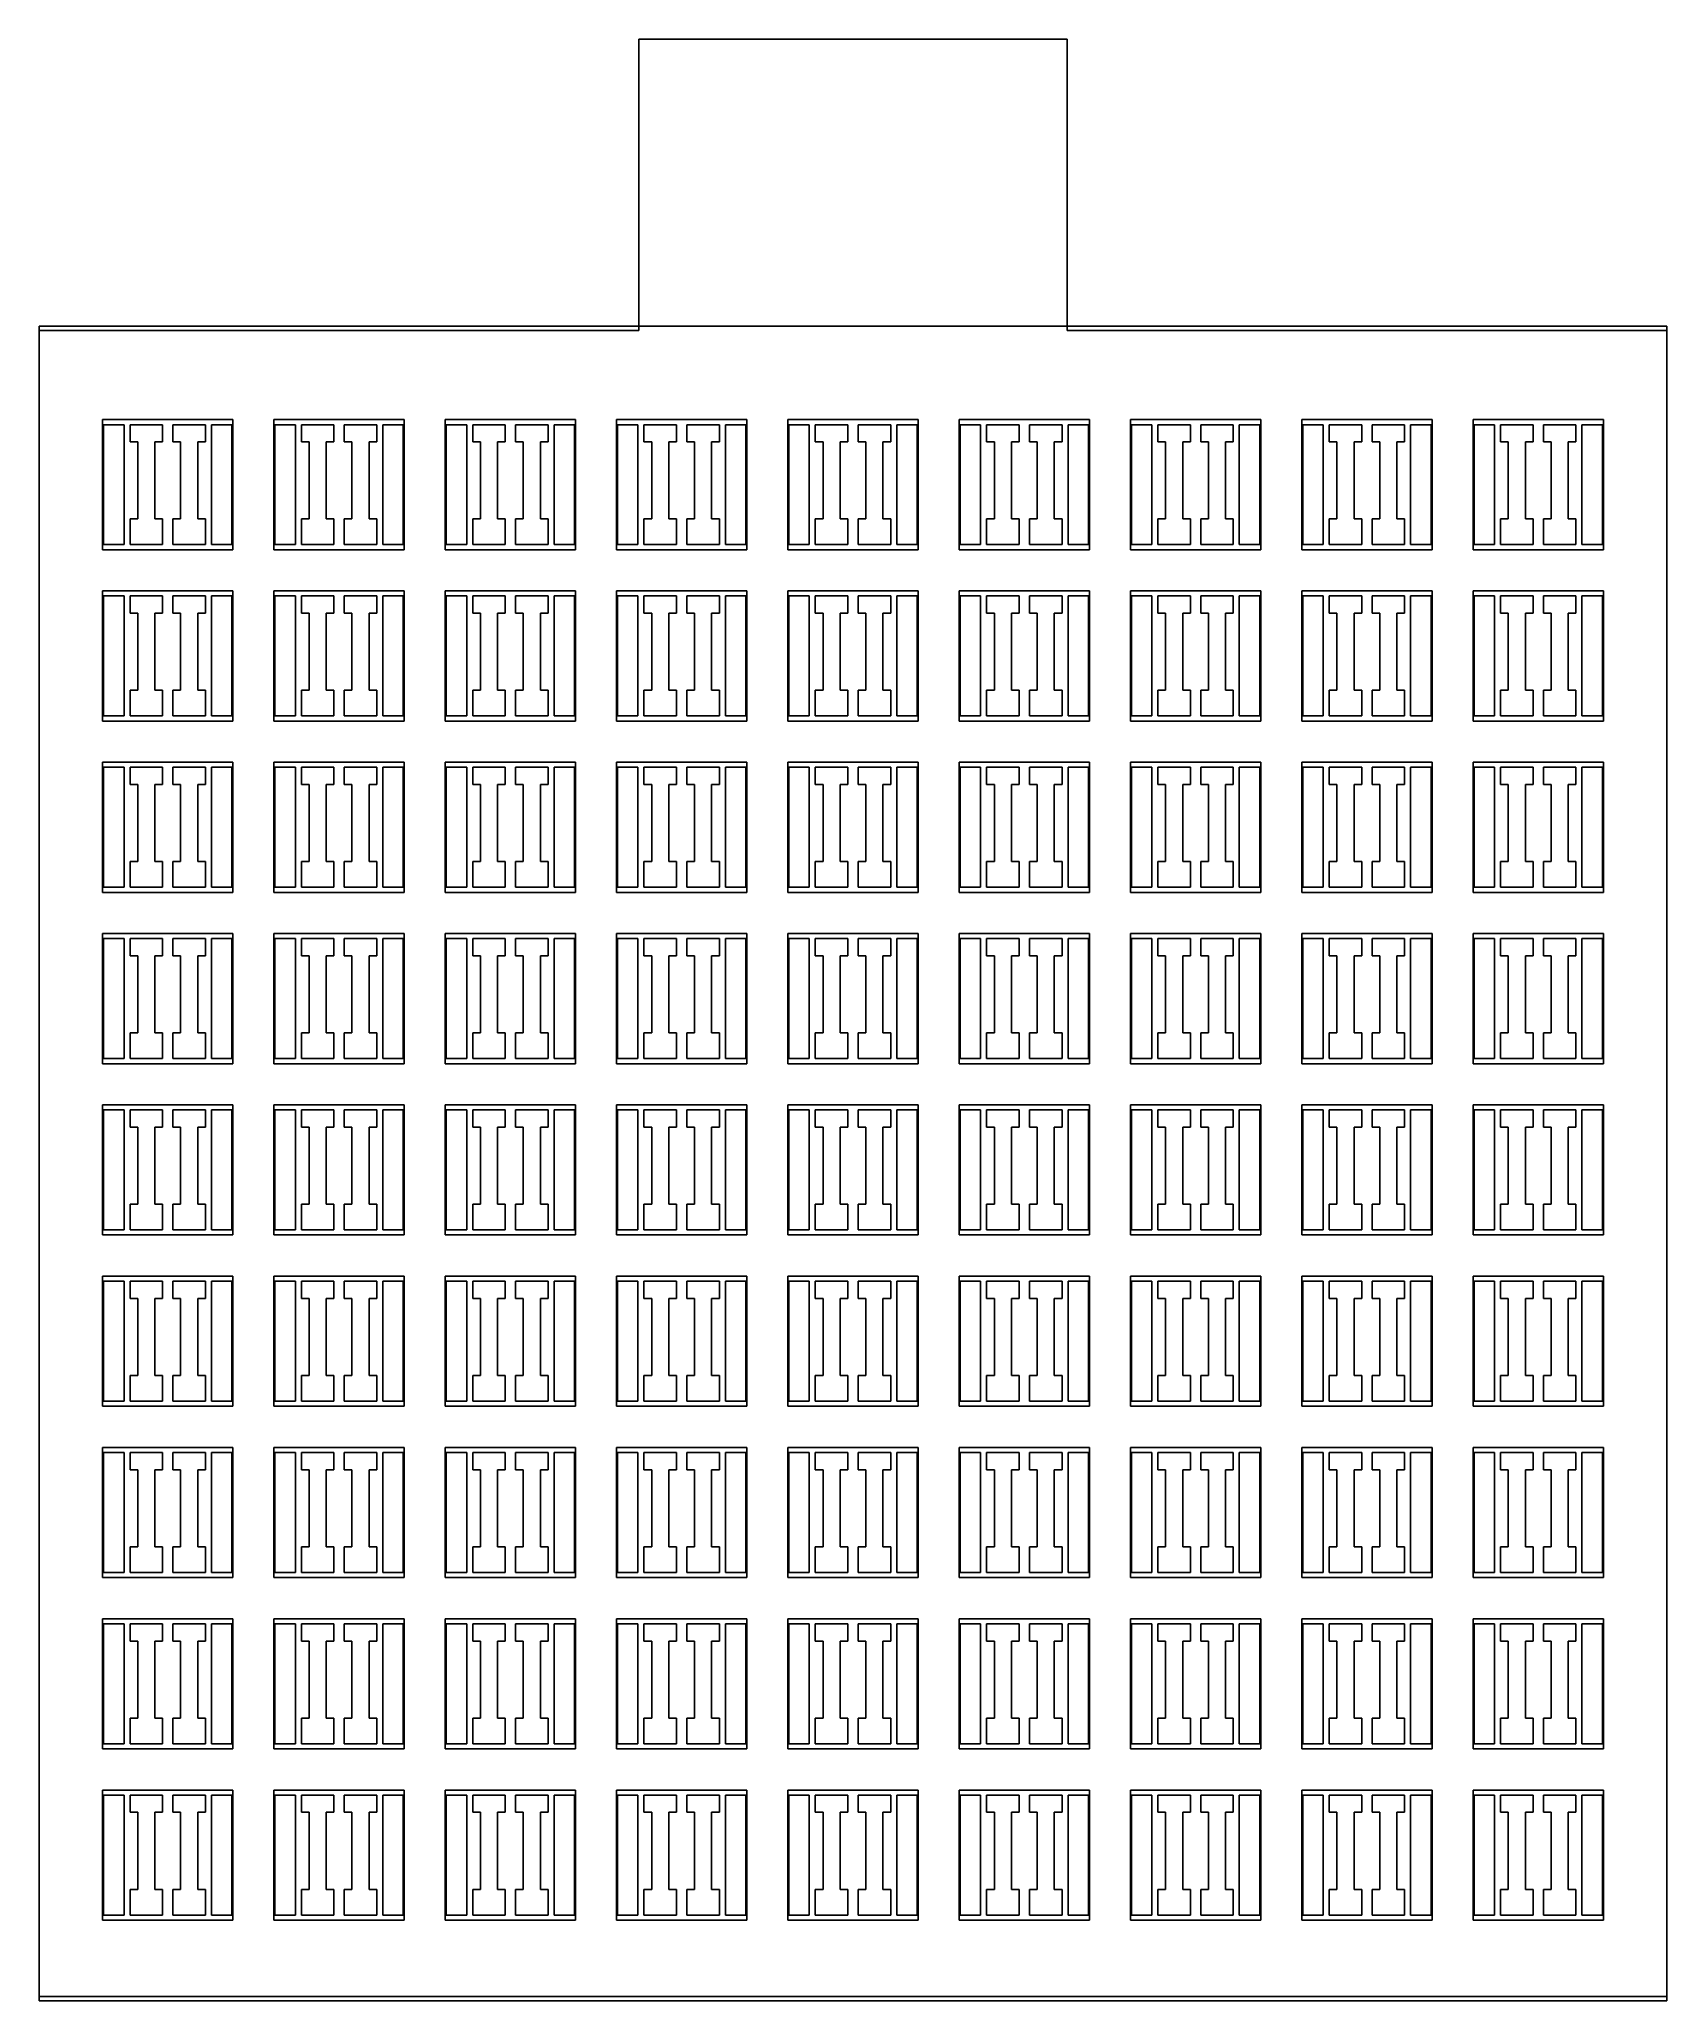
# Model space of a CAD drawing. Header units: millimetres. Extents: x 17 to 207, y 62 to 291.
import ezdxf

# ---------------------------------------------------------------- set-up
doc = ezdxf.new("R2010")
doc.units = ezdxf.units.MM
doc.layers.add('MASK', color=3, linetype='CONTINUOUS')
doc.layers.add('MASTER', color=1, linetype='CONTINUOUS')

msp = doc.modelspace()

# ---------------------------------------------------------------- linework, layer by layer
at = {"layer": 'MASK'}
for points in [[(207.153019, 257.048787), (17.153019, 257.048787)], [(17.153019, 257.048787), (17.153019, 62.048787)], [(207.153019, 62.048787), (207.153019, 257.048787)], [(24.653019, 245.548787), (24.653019, 231.548787)], [(27.053019, 245.548787), (24.653019, 245.548787)], [(27.053019, 231.548787), (27.053019, 245.548787)], [(27.753019, 245.548787), (27.753019, 243.548787)], [(31.553019, 245.548787), (27.753019, 245.548787)], [(31.553019, 243.548787), (31.553019, 245.548787)], [(32.753019, 245.548787), (32.753019, 243.548787)], [(36.553019, 245.548787), (32.753019, 245.548787)], [(36.553019, 243.548787), (36.553019, 245.548787)], [(37.253019, 245.548787), (37.253019, 231.548787)], [(39.653019, 245.548787), (37.253019, 245.548787)], [(39.653019, 231.548787), (39.653019, 245.548787)], [(44.653019, 245.548787), (44.653019, 231.548787)], [(47.053019, 245.548787), (44.653019, 245.548787)], [(47.053019, 231.548787), (47.053019, 245.548787)], [(47.753019, 245.548787), (47.753019, 243.548787)], [(51.553019, 245.548787), (47.753019, 245.548787)], [(51.553019, 243.548787), (51.553019, 245.548787)], [(52.753019, 245.548787), (52.753019, 243.548787)], [(56.553019, 245.548787), (52.753019, 245.548787)], [(56.553019, 243.548787), (56.553019, 245.548787)], [(57.253019, 245.548787), (57.253019, 231.548787)], [(59.653019, 245.548787), (57.253019, 245.548787)], [(59.653019, 231.548787), (59.653019, 245.548787)], [(64.653019, 245.548787), (64.653019, 231.548787)], [(67.053019, 245.548787), (64.653019, 245.548787)], [(67.053019, 231.548787), (67.053019, 245.548787)], [(67.753019, 245.548787), (67.753019, 243.548787)], [(71.553019, 245.548787), (67.753019, 245.548787)], [(71.553019, 243.548787), (71.553019, 245.548787)], [(72.753019, 245.548787), (72.753019, 243.548787)], [(76.553019, 245.548787), (72.753019, 245.548787)], [(76.553019, 243.548787), (76.553019, 245.548787)], [(77.253019, 245.548787), (77.253019, 231.548787)], [(79.653019, 245.548787), (77.253019, 245.548787)], [(79.653019, 231.548787), (79.653019, 245.548787)], [(84.653019, 245.548787), (84.653019, 231.548787)], [(87.053019, 245.548787), (84.653019, 245.548787)], [(87.053019, 231.548787), (87.053019, 245.548787)], [(87.753019, 245.548787), (87.753019, 243.548787)], [(91.553019, 245.548787), (87.753019, 245.548787)], [(91.553019, 243.548787), (91.553019, 245.548787)], [(92.753019, 245.548787), (92.753019, 243.548787)], [(96.553019, 245.548787), (92.753019, 245.548787)], [(96.553019, 243.548787), (96.553019, 245.548787)], [(97.253019, 245.548787), (97.253019, 231.548787)], [(99.653019, 245.548787), (97.253019, 245.548787)], [(99.653019, 231.548787), (99.653019, 245.548787)], [(104.653019, 245.548787), (104.653019, 231.548787)], [(107.053019, 245.548787), (104.653019, 245.548787)], [(107.053019, 231.548787), (107.053019, 245.548787)], [(107.753019, 245.548787), (107.753019, 243.548787)], [(111.553019, 245.548787), (107.753019, 245.548787)], [(111.553019, 243.548787), (111.553019, 245.548787)], [(112.753019, 245.548787), (112.753019, 243.548787)], [(116.553019, 245.548787), (112.753019, 245.548787)], [(116.553019, 243.548787), (116.553019, 245.548787)], [(117.253019, 245.548787), (117.253019, 231.548787)], [(119.653019, 245.548787), (117.253019, 245.548787)], [(119.653019, 231.548787), (119.653019, 245.548787)], [(124.653019, 245.548787), (124.653019, 231.548787)], [(127.053019, 245.548787), (124.653019, 245.548787)], [(127.053019, 231.548787), (127.053019, 245.548787)], [(127.753019, 245.548787), (127.753019, 243.548787)], [(131.553019, 245.548787), (127.753019, 245.548787)], [(131.553019, 243.548787), (131.553019, 245.548787)], [(132.753019, 245.548787), (132.753019, 243.548787)], [(136.553019, 245.548787), (132.753019, 245.548787)], [(136.553019, 243.548787), (136.553019, 245.548787)], [(137.253019, 245.548787), (137.253019, 231.548787)], [(139.653019, 245.548787), (137.253019, 245.548787)], [(139.653019, 231.548787), (139.653019, 245.548787)], [(144.653019, 245.548787), (144.653019, 231.548787)], [(147.053019, 245.548787), (144.653019, 245.548787)], [(147.053019, 231.548787), (147.053019, 245.548787)], [(147.753019, 245.548787), (147.753019, 243.548787)], [(151.553019, 245.548787), (147.753019, 245.548787)], [(151.553019, 243.548787), (151.553019, 245.548787)], [(152.753019, 245.548787), (152.753019, 243.548787)], [(156.553019, 245.548787), (152.753019, 245.548787)], [(156.553019, 243.548787), (156.553019, 245.548787)], [(157.253019, 245.548787), (157.253019, 231.548787)], [(159.653019, 245.548787), (157.253019, 245.548787)], [(159.653019, 231.548787), (159.653019, 245.548787)], [(164.653019, 245.548787), (164.653019, 231.548787)], [(167.053019, 245.548787), (164.653019, 245.548787)], [(167.053019, 231.548787), (167.053019, 245.548787)], [(167.753019, 245.548787), (167.753019, 243.548787)], [(171.553019, 245.548787), (167.753019, 245.548787)], [(171.553019, 243.548787), (171.553019, 245.548787)], [(172.753019, 245.548787), (172.753019, 243.548787)], [(176.553019, 245.548787), (172.753019, 245.548787)], [(176.553019, 243.548787), (176.553019, 245.548787)], [(177.253019, 245.548787), (177.253019, 231.548787)], [(179.653019, 245.548787), (177.253019, 245.548787)], [(179.653019, 231.548787), (179.653019, 245.548787)], [(184.653019, 245.548787), (184.653019, 231.548787)], [(187.053019, 245.548787), (184.653019, 245.548787)], [(187.053019, 231.548787), (187.053019, 245.548787)], [(187.753019, 245.548787), (187.753019, 243.548787)], [(191.553019, 245.548787), (187.753019, 245.548787)], [(191.553019, 243.548787), (191.553019, 245.548787)], [(192.753019, 245.548787), (192.753019, 243.548787)], [(196.553019, 245.548787), (192.753019, 245.548787)], [(196.553019, 243.548787), (196.553019, 245.548787)], [(197.253019, 245.548787), (197.253019, 231.548787)], [(199.653019, 245.548787), (197.253019, 245.548787)], [(199.653019, 231.548787), (199.653019, 245.548787)], [(27.753019, 243.548787), (28.653019, 243.548787)], [(28.653019, 243.548787), (28.653019, 234.548787)], [(30.653019, 234.548232), (30.653019, 243.548787)], [(30.653019, 243.548787), (31.553019, 243.548787)], [(32.753019, 243.548787), (33.653019, 243.548787)], [(33.653019, 243.548787), (33.653019, 234.548787)], [(35.653019, 234.548232), (35.653019, 243.548787)], [(35.653019, 243.548787), (36.553019, 243.548787)], [(47.753019, 243.548787), (48.653019, 243.548787)], [(48.653019, 243.548787), (48.653019, 234.548787)], [(50.653019, 234.548232), (50.653019, 243.548787)], [(50.653019, 243.548787), (51.553019, 243.548787)], [(52.753019, 243.548787), (53.653019, 243.548787)], [(53.653019, 243.548787), (53.653019, 234.548787)], [(55.653019, 234.548232), (55.653019, 243.548787)], [(55.653019, 243.548787), (56.553019, 243.548787)], [(67.753019, 243.548787), (68.653019, 243.548787)], [(68.653019, 243.548787), (68.653019, 234.548787)], [(70.653019, 234.548232), (70.653019, 243.548787)], [(70.653019, 243.548787), (71.553019, 243.548787)], [(72.753019, 243.548787), (73.653019, 243.548787)], [(73.653019, 243.548787), (73.653019, 234.548787)], [(75.653019, 234.548232), (75.653019, 243.548787)], [(75.653019, 243.548787), (76.553019, 243.548787)], [(87.753019, 243.548787), (88.653019, 243.548787)], [(88.653019, 243.548787), (88.653019, 234.548787)], [(90.653019, 234.548232), (90.653019, 243.548787)], [(90.653019, 243.548787), (91.553019, 243.548787)], [(92.753019, 243.548787), (93.653019, 243.548787)], [(93.653019, 243.548787), (93.653019, 234.548787)], [(95.653019, 234.548232), (95.653019, 243.548787)], [(95.653019, 243.548787), (96.553019, 243.548787)], [(107.753019, 243.548787), (108.653019, 243.548787)], [(108.653019, 243.548787), (108.653019, 234.548787)], [(110.653019, 234.548232), (110.653019, 243.548787)], [(110.653019, 243.548787), (111.553019, 243.548787)], [(112.753019, 243.548787), (113.653019, 243.548787)], [(113.653019, 243.548787), (113.653019, 234.548787)], [(115.653019, 234.548232), (115.653019, 243.548787)], [(115.653019, 243.548787), (116.553019, 243.548787)], [(127.753019, 243.548787), (128.653019, 243.548787)], [(128.653019, 243.548787), (128.653019, 234.548787)], [(130.653019, 234.548232), (130.653019, 243.548787)], [(130.653019, 243.548787), (131.553019, 243.548787)], [(132.753019, 243.548787), (133.653019, 243.548787)], [(133.653019, 243.548787), (133.653019, 234.548787)], [(135.653019, 234.548232), (135.653019, 243.548787)], [(135.653019, 243.548787), (136.553019, 243.548787)], [(147.753019, 243.548787), (148.653019, 243.548787)], [(148.653019, 243.548787), (148.653019, 234.548787)], [(150.653019, 234.548232), (150.653019, 243.548787)], [(150.653019, 243.548787), (151.553019, 243.548787)], [(152.753019, 243.548787), (153.653019, 243.548787)], [(153.653019, 243.548787), (153.653019, 234.548787)], [(155.653019, 234.548232), (155.653019, 243.548787)], [(155.653019, 243.548787), (156.553019, 243.548787)], [(167.753019, 243.548787), (168.653019, 243.548787)], [(168.653019, 243.548787), (168.653019, 234.548787)], [(170.653019, 234.548232), (170.653019, 243.548787)], [(170.653019, 243.548787), (171.553019, 243.548787)], [(172.753019, 243.548787), (173.653019, 243.548787)], [(173.653019, 243.548787), (173.653019, 234.548787)], [(175.653019, 234.548232), (175.653019, 243.548787)], [(175.653019, 243.548787), (176.553019, 243.548787)], [(187.753019, 243.548787), (188.653019, 243.548787)], [(188.653019, 243.548787), (188.653019, 234.548787)], [(190.653019, 234.548232), (190.653019, 243.548787)], [(190.653019, 243.548787), (191.553019, 243.548787)], [(192.753019, 243.548787), (193.653019, 243.548787)], [(193.653019, 243.548787), (193.653019, 234.548787)], [(195.653019, 234.548232), (195.653019, 243.548787)], [(195.653019, 243.548787), (196.553019, 243.548787)], [(27.753019, 234.548787), (27.753019, 231.548787)], [(28.653019, 234.548787), (27.753019, 234.548787)], [(31.553019, 234.548232), (30.653019, 234.548232)], [(31.553019, 231.548787), (31.553019, 234.548232)], [(32.753019, 234.548787), (32.753019, 231.548787)], [(33.653019, 234.548787), (32.753019, 234.548787)], [(36.553019, 234.548232), (35.653019, 234.548232)], [(36.553019, 231.548787), (36.553019, 234.548232)], [(47.753019, 234.548787), (47.753019, 231.548787)], [(48.653019, 234.548787), (47.753019, 234.548787)], [(51.553019, 234.548232), (50.653019, 234.548232)], [(51.553019, 231.548787), (51.553019, 234.548232)], [(52.753019, 234.548787), (52.753019, 231.548787)], [(53.653019, 234.548787), (52.753019, 234.548787)], [(56.553019, 234.548232), (55.653019, 234.548232)], [(56.553019, 231.548787), (56.553019, 234.548232)], [(67.753019, 234.548787), (67.753019, 231.548787)], [(68.653019, 234.548787), (67.753019, 234.548787)], [(71.553019, 234.548232), (70.653019, 234.548232)], [(71.553019, 231.548787), (71.553019, 234.548232)], [(72.753019, 234.548787), (72.753019, 231.548787)], [(73.653019, 234.548787), (72.753019, 234.548787)], [(76.553019, 234.548232), (75.653019, 234.548232)], [(76.553019, 231.548787), (76.553019, 234.548232)], [(87.753019, 234.548787), (87.753019, 231.548787)], [(88.653019, 234.548787), (87.753019, 234.548787)], [(91.553019, 234.548232), (90.653019, 234.548232)], [(91.553019, 231.548787), (91.553019, 234.548232)], [(92.753019, 234.548787), (92.753019, 231.548787)], [(93.653019, 234.548787), (92.753019, 234.548787)], [(96.553019, 234.548232), (95.653019, 234.548232)], [(96.553019, 231.548787), (96.553019, 234.548232)], [(107.753019, 234.548787), (107.753019, 231.548787)], [(108.653019, 234.548787), (107.753019, 234.548787)], [(111.553019, 234.548232), (110.653019, 234.548232)], [(111.553019, 231.548787), (111.553019, 234.548232)], [(112.753019, 234.548787), (112.753019, 231.548787)], [(113.653019, 234.548787), (112.753019, 234.548787)], [(116.553019, 234.548232), (115.653019, 234.548232)], [(116.553019, 231.548787), (116.553019, 234.548232)], [(127.753019, 234.548787), (127.753019, 231.548787)], [(128.653019, 234.548787), (127.753019, 234.548787)], [(131.553019, 234.548232), (130.653019, 234.548232)], [(131.553019, 231.548787), (131.553019, 234.548232)], [(132.753019, 234.548787), (132.753019, 231.548787)], [(133.653019, 234.548787), (132.753019, 234.548787)], [(136.553019, 234.548232), (135.653019, 234.548232)], [(136.553019, 231.548787), (136.553019, 234.548232)], [(147.753019, 234.548787), (147.753019, 231.548787)], [(148.653019, 234.548787), (147.753019, 234.548787)], [(151.553019, 234.548232), (150.653019, 234.548232)], [(151.553019, 231.548787), (151.553019, 234.548232)], [(152.753019, 234.548787), (152.753019, 231.548787)], [(153.653019, 234.548787), (152.753019, 234.548787)], [(156.553019, 234.548232), (155.653019, 234.548232)], [(156.553019, 231.548787), (156.553019, 234.548232)], [(167.753019, 234.548787), (167.753019, 231.548787)], [(168.653019, 234.548787), (167.753019, 234.548787)], [(171.553019, 234.548232), (170.653019, 234.548232)], [(171.553019, 231.548787), (171.553019, 234.548232)], [(172.753019, 234.548787), (172.753019, 231.548787)], [(173.653019, 234.548787), (172.753019, 234.548787)], [(176.553019, 234.548232), (175.653019, 234.548232)], [(176.553019, 231.548787), (176.553019, 234.548232)], [(187.753019, 234.548787), (187.753019, 231.548787)], [(188.653019, 234.548787), (187.753019, 234.548787)], [(191.553019, 234.548232), (190.653019, 234.548232)], [(191.553019, 231.548787), (191.553019, 234.548232)], [(192.753019, 234.548787), (192.753019, 231.548787)], [(193.653019, 234.548787), (192.753019, 234.548787)], [(196.553019, 234.548232), (195.653019, 234.548232)], [(196.553019, 231.548787), (196.553019, 234.548232)], [(24.653019, 231.548787), (27.053019, 231.548787)], [(27.753019, 231.548787), (31.553019, 231.548787)], [(32.753019, 231.548787), (36.553019, 231.548787)], [(37.253019, 231.548787), (39.653019, 231.548787)], [(44.653019, 231.548787), (47.053019, 231.548787)], [(47.753019, 231.548787), (51.553019, 231.548787)], [(52.753019, 231.548787), (56.553019, 231.548787)], [(57.253019, 231.548787), (59.653019, 231.548787)], [(64.653019, 231.548787), (67.053019, 231.548787)], [(67.753019, 231.548787), (71.553019, 231.548787)], [(72.753019, 231.548787), (76.553019, 231.548787)], [(77.253019, 231.548787), (79.653019, 231.548787)], [(84.653019, 231.548787), (87.053019, 231.548787)], [(87.753019, 231.548787), (91.553019, 231.548787)], [(92.753019, 231.548787), (96.553019, 231.548787)], [(97.253019, 231.548787), (99.653019, 231.548787)], [(104.653019, 231.548787), (107.053019, 231.548787)], [(107.753019, 231.548787), (111.553019, 231.548787)], [(112.753019, 231.548787), (116.553019, 231.548787)], [(117.253019, 231.548787), (119.653019, 231.548787)], [(124.653019, 231.548787), (127.053019, 231.548787)], [(127.753019, 231.548787), (131.553019, 231.548787)], [(132.753019, 231.548787), (136.553019, 231.548787)], [(137.253019, 231.548787), (139.653019, 231.548787)], [(144.653019, 231.548787), (147.053019, 231.548787)], [(147.753019, 231.548787), (151.553019, 231.548787)], [(152.753019, 231.548787), (156.553019, 231.548787)], [(157.253019, 231.548787), (159.653019, 231.548787)], [(164.653019, 231.548787), (167.053019, 231.548787)], [(167.753019, 231.548787), (171.553019, 231.548787)], [(172.753019, 231.548787), (176.553019, 231.548787)], [(177.253019, 231.548787), (179.653019, 231.548787)], [(184.653019, 231.548787), (187.053019, 231.548787)], [(187.753019, 231.548787), (191.553019, 231.548787)], [(192.753019, 231.548787), (196.553019, 231.548787)], [(197.253019, 231.548787), (199.653019, 231.548787)], [(24.653019, 225.548787), (24.653019, 211.548787)], [(27.053019, 225.548787), (24.653019, 225.548787)], [(27.053019, 211.548787), (27.053019, 225.548787)], [(27.753019, 225.548787), (27.753019, 223.548787)], [(31.553019, 225.548787), (27.753019, 225.548787)], [(31.553019, 223.548787), (31.553019, 225.548787)], [(32.753019, 225.548787), (32.753019, 223.548787)], [(36.553019, 225.548787), (32.753019, 225.548787)], [(36.553019, 223.548787), (36.553019, 225.548787)], [(37.253019, 225.548787), (37.253019, 211.548787)], [(39.653019, 225.548787), (37.253019, 225.548787)], [(39.653019, 211.548787), (39.653019, 225.548787)], [(44.653019, 225.548787), (44.653019, 211.548787)], [(47.053019, 225.548787), (44.653019, 225.548787)], [(47.053019, 211.548787), (47.053019, 225.548787)], [(47.753019, 225.548787), (47.753019, 223.548787)], [(51.553019, 225.548787), (47.753019, 225.548787)], [(51.553019, 223.548787), (51.553019, 225.548787)], [(52.753019, 225.548787), (52.753019, 223.548787)], [(56.553019, 225.548787), (52.753019, 225.548787)], [(56.553019, 223.548787), (56.553019, 225.548787)], [(57.253019, 225.548787), (57.253019, 211.548787)], [(59.653019, 225.548787), (57.253019, 225.548787)], [(59.653019, 211.548787), (59.653019, 225.548787)], [(64.653019, 225.548787), (64.653019, 211.548787)], [(67.053019, 225.548787), (64.653019, 225.548787)], [(67.053019, 211.548787), (67.053019, 225.548787)], [(67.753019, 225.548787), (67.753019, 223.548787)], [(71.553019, 225.548787), (67.753019, 225.548787)], [(71.553019, 223.548787), (71.553019, 225.548787)], [(72.753019, 225.548787), (72.753019, 223.548787)], [(76.553019, 225.548787), (72.753019, 225.548787)], [(76.553019, 223.548787), (76.553019, 225.548787)], [(77.253019, 225.548787), (77.253019, 211.548787)], [(79.653019, 225.548787), (77.253019, 225.548787)], [(79.653019, 211.548787), (79.653019, 225.548787)], [(84.653019, 225.548787), (84.653019, 211.548787)], [(87.053019, 225.548787), (84.653019, 225.548787)], [(87.053019, 211.548787), (87.053019, 225.548787)], [(87.753019, 225.548787), (87.753019, 223.548787)], [(91.553019, 225.548787), (87.753019, 225.548787)], [(91.553019, 223.548787), (91.553019, 225.548787)], [(92.753019, 225.548787), (92.753019, 223.548787)], [(96.553019, 225.548787), (92.753019, 225.548787)], [(96.553019, 223.548787), (96.553019, 225.548787)], [(97.253019, 225.548787), (97.253019, 211.548787)], [(99.653019, 225.548787), (97.253019, 225.548787)], [(99.653019, 211.548787), (99.653019, 225.548787)], [(104.653019, 225.548787), (104.653019, 211.548787)], [(107.053019, 225.548787), (104.653019, 225.548787)], [(107.053019, 211.548787), (107.053019, 225.548787)], [(107.753019, 225.548787), (107.753019, 223.548787)], [(111.553019, 225.548787), (107.753019, 225.548787)], [(111.553019, 223.548787), (111.553019, 225.548787)], [(112.753019, 225.548787), (112.753019, 223.548787)], [(116.553019, 225.548787), (112.753019, 225.548787)], [(116.553019, 223.548787), (116.553019, 225.548787)], [(117.253019, 225.548787), (117.253019, 211.548787)], [(119.653019, 225.548787), (117.253019, 225.548787)], [(119.653019, 211.548787), (119.653019, 225.548787)], [(124.653019, 225.548787), (124.653019, 211.548787)], [(127.053019, 225.548787), (124.653019, 225.548787)], [(127.053019, 211.548787), (127.053019, 225.548787)], [(127.753019, 225.548787), (127.753019, 223.548787)], [(131.553019, 225.548787), (127.753019, 225.548787)], [(131.553019, 223.548787), (131.553019, 225.548787)], [(132.753019, 225.548787), (132.753019, 223.548787)], [(136.553019, 225.548787), (132.753019, 225.548787)], [(136.553019, 223.548787), (136.553019, 225.548787)], [(137.253019, 225.548787), (137.253019, 211.548787)], [(139.653019, 225.548787), (137.253019, 225.548787)], [(139.653019, 211.548787), (139.653019, 225.548787)], [(144.653019, 225.548787), (144.653019, 211.548787)], [(147.053019, 225.548787), (144.653019, 225.548787)], [(147.053019, 211.548787), (147.053019, 225.548787)], [(147.753019, 225.548787), (147.753019, 223.548787)], [(151.553019, 225.548787), (147.753019, 225.548787)], [(151.553019, 223.548787), (151.553019, 225.548787)], [(152.753019, 225.548787), (152.753019, 223.548787)], [(156.553019, 225.548787), (152.753019, 225.548787)], [(156.553019, 223.548787), (156.553019, 225.548787)], [(157.253019, 225.548787), (157.253019, 211.548787)], [(159.653019, 225.548787), (157.253019, 225.548787)], [(159.653019, 211.548787), (159.653019, 225.548787)], [(164.653019, 225.548787), (164.653019, 211.548787)], [(167.053019, 225.548787), (164.653019, 225.548787)], [(167.053019, 211.548787), (167.053019, 225.548787)], [(167.753019, 225.548787), (167.753019, 223.548787)], [(171.553019, 225.548787), (167.753019, 225.548787)], [(171.553019, 223.548787), (171.553019, 225.548787)], [(172.753019, 225.548787), (172.753019, 223.548787)], [(176.553019, 225.548787), (172.753019, 225.548787)], [(176.553019, 223.548787), (176.553019, 225.548787)], [(177.253019, 225.548787), (177.253019, 211.548787)], [(179.653019, 225.548787), (177.253019, 225.548787)], [(179.653019, 211.548787), (179.653019, 225.548787)], [(184.653019, 225.548787), (184.653019, 211.548787)], [(187.053019, 225.548787), (184.653019, 225.548787)], [(187.053019, 211.548787), (187.053019, 225.548787)], [(187.753019, 225.548787), (187.753019, 223.548787)], [(191.553019, 225.548787), (187.753019, 225.548787)], [(191.553019, 223.548787), (191.553019, 225.548787)], [(192.753019, 225.548787), (192.753019, 223.548787)], [(196.553019, 225.548787), (192.753019, 225.548787)], [(196.553019, 223.548787), (196.553019, 225.548787)], [(197.253019, 225.548787), (197.253019, 211.548787)], [(199.653019, 225.548787), (197.253019, 225.548787)], [(199.653019, 211.548787), (199.653019, 225.548787)], [(27.753019, 223.548787), (28.653019, 223.548787)], [(28.653019, 223.548787), (28.653019, 214.548787)], [(30.653019, 214.548232), (30.653019, 223.548787)], [(30.653019, 223.548787), (31.553019, 223.548787)], [(32.753019, 223.548787), (33.653019, 223.548787)], [(33.653019, 223.548787), (33.653019, 214.548787)], [(35.653019, 214.548232), (35.653019, 223.548787)], [(35.653019, 223.548787), (36.553019, 223.548787)], [(47.753019, 223.548787), (48.653019, 223.548787)], [(48.653019, 223.548787), (48.653019, 214.548787)], [(50.653019, 214.548232), (50.653019, 223.548787)], [(50.653019, 223.548787), (51.553019, 223.548787)], [(52.753019, 223.548787), (53.653019, 223.548787)], [(53.653019, 223.548787), (53.653019, 214.548787)], [(55.653019, 214.548232), (55.653019, 223.548787)], [(55.653019, 223.548787), (56.553019, 223.548787)], [(67.753019, 223.548787), (68.653019, 223.548787)], [(68.653019, 223.548787), (68.653019, 214.548787)], [(70.653019, 214.548232), (70.653019, 223.548787)], [(70.653019, 223.548787), (71.553019, 223.548787)], [(72.753019, 223.548787), (73.653019, 223.548787)], [(73.653019, 223.548787), (73.653019, 214.548787)], [(75.653019, 214.548232), (75.653019, 223.548787)], [(75.653019, 223.548787), (76.553019, 223.548787)], [(87.753019, 223.548787), (88.653019, 223.548787)], [(88.653019, 223.548787), (88.653019, 214.548787)], [(90.653019, 214.548232), (90.653019, 223.548787)], [(90.653019, 223.548787), (91.553019, 223.548787)], [(92.753019, 223.548787), (93.653019, 223.548787)], [(93.653019, 223.548787), (93.653019, 214.548787)], [(95.653019, 214.548232), (95.653019, 223.548787)], [(95.653019, 223.548787), (96.553019, 223.548787)], [(107.753019, 223.548787), (108.653019, 223.548787)], [(108.653019, 223.548787), (108.653019, 214.548787)], [(110.653019, 214.548232), (110.653019, 223.548787)], [(110.653019, 223.548787), (111.553019, 223.548787)], [(112.753019, 223.548787), (113.653019, 223.548787)], [(113.653019, 223.548787), (113.653019, 214.548787)], [(115.653019, 214.548232), (115.653019, 223.548787)], [(115.653019, 223.548787), (116.553019, 223.548787)], [(127.753019, 223.548787), (128.653019, 223.548787)], [(128.653019, 223.548787), (128.653019, 214.548787)], [(130.653019, 214.548232), (130.653019, 223.548787)], [(130.653019, 223.548787), (131.553019, 223.548787)], [(132.753019, 223.548787), (133.653019, 223.548787)], [(133.653019, 223.548787), (133.653019, 214.548787)], [(135.653019, 214.548232), (135.653019, 223.548787)], [(135.653019, 223.548787), (136.553019, 223.548787)], [(147.753019, 223.548787), (148.653019, 223.548787)], [(148.653019, 223.548787), (148.653019, 214.548787)], [(150.653019, 214.548232), (150.653019, 223.548787)], [(150.653019, 223.548787), (151.553019, 223.548787)], [(152.753019, 223.548787), (153.653019, 223.548787)], [(153.653019, 223.548787), (153.653019, 214.548787)], [(155.653019, 214.548232), (155.653019, 223.548787)], [(155.653019, 223.548787), (156.553019, 223.548787)], [(167.753019, 223.548787), (168.653019, 223.548787)], [(168.653019, 223.548787), (168.653019, 214.548787)], [(170.653019, 214.548232), (170.653019, 223.548787)], [(170.653019, 223.548787), (171.553019, 223.548787)], [(172.753019, 223.548787), (173.653019, 223.548787)], [(173.653019, 223.548787), (173.653019, 214.548787)], [(175.653019, 214.548232), (175.653019, 223.548787)], [(175.653019, 223.548787), (176.553019, 223.548787)], [(187.753019, 223.548787), (188.653019, 223.548787)], [(188.653019, 223.548787), (188.653019, 214.548787)], [(190.653019, 214.548232), (190.653019, 223.548787)], [(190.653019, 223.548787), (191.553019, 223.548787)], [(192.753019, 223.548787), (193.653019, 223.548787)], [(193.653019, 223.548787), (193.653019, 214.548787)], [(195.653019, 214.548232), (195.653019, 223.548787)], [(195.653019, 223.548787), (196.553019, 223.548787)], [(27.753019, 214.548787), (27.753019, 211.548787)], [(28.653019, 214.548787), (27.753019, 214.548787)], [(31.553019, 214.548232), (30.653019, 214.548232)], [(31.553019, 211.548787), (31.553019, 214.548232)], [(32.753019, 214.548787), (32.753019, 211.548787)], [(33.653019, 214.548787), (32.753019, 214.548787)], [(36.553019, 214.548232), (35.653019, 214.548232)], [(36.553019, 211.548787), (36.553019, 214.548232)], [(47.753019, 214.548787), (47.753019, 211.548787)], [(48.653019, 214.548787), (47.753019, 214.548787)], [(51.553019, 214.548232), (50.653019, 214.548232)], [(51.553019, 211.548787), (51.553019, 214.548232)], [(52.753019, 214.548787), (52.753019, 211.548787)], [(53.653019, 214.548787), (52.753019, 214.548787)], [(56.553019, 214.548232), (55.653019, 214.548232)], [(56.553019, 211.548787), (56.553019, 214.548232)], [(67.753019, 214.548787), (67.753019, 211.548787)], [(68.653019, 214.548787), (67.753019, 214.548787)], [(71.553019, 214.548232), (70.653019, 214.548232)], [(71.553019, 211.548787), (71.553019, 214.548232)], [(72.753019, 214.548787), (72.753019, 211.548787)], [(73.653019, 214.548787), (72.753019, 214.548787)], [(76.553019, 214.548232), (75.653019, 214.548232)], [(76.553019, 211.548787), (76.553019, 214.548232)], [(87.753019, 214.548787), (87.753019, 211.548787)], [(88.653019, 214.548787), (87.753019, 214.548787)], [(91.553019, 214.548232), (90.653019, 214.548232)], [(91.553019, 211.548787), (91.553019, 214.548232)], [(92.753019, 214.548787), (92.753019, 211.548787)], [(93.653019, 214.548787), (92.753019, 214.548787)], [(96.553019, 214.548232), (95.653019, 214.548232)], [(96.553019, 211.548787), (96.553019, 214.548232)], [(107.753019, 214.548787), (107.753019, 211.548787)], [(108.653019, 214.548787), (107.753019, 214.548787)], [(111.553019, 214.548232), (110.653019, 214.548232)], [(111.553019, 211.548787), (111.553019, 214.548232)], [(112.753019, 214.548787), (112.753019, 211.548787)], [(113.653019, 214.548787), (112.753019, 214.548787)], [(116.553019, 214.548232), (115.653019, 214.548232)], [(116.553019, 211.548787), (116.553019, 214.548232)], [(127.753019, 214.548787), (127.753019, 211.548787)], [(128.653019, 214.548787), (127.753019, 214.548787)], [(131.553019, 214.548232), (130.653019, 214.548232)], [(131.553019, 211.548787), (131.553019, 214.548232)], [(132.753019, 214.548787), (132.753019, 211.548787)], [(133.653019, 214.548787), (132.753019, 214.548787)], [(136.553019, 214.548232), (135.653019, 214.548232)], [(136.553019, 211.548787), (136.553019, 214.548232)], [(147.753019, 214.548787), (147.753019, 211.548787)], [(148.653019, 214.548787), (147.753019, 214.548787)], [(151.553019, 214.548232), (150.653019, 214.548232)], [(151.553019, 211.548787), (151.553019, 214.548232)], [(152.753019, 214.548787), (152.753019, 211.548787)], [(153.653019, 214.548787), (152.753019, 214.548787)], [(156.553019, 214.548232), (155.653019, 214.548232)], [(156.553019, 211.548787), (156.553019, 214.548232)], [(167.753019, 214.548787), (167.753019, 211.548787)], [(168.653019, 214.548787), (167.753019, 214.548787)], [(171.553019, 214.548232), (170.653019, 214.548232)], [(171.553019, 211.548787), (171.553019, 214.548232)], [(172.753019, 214.548787), (172.753019, 211.548787)], [(173.653019, 214.548787), (172.753019, 214.548787)], [(176.553019, 214.548232), (175.653019, 214.548232)], [(176.553019, 211.548787), (176.553019, 214.548232)], [(187.753019, 214.548787), (187.753019, 211.548787)], [(188.653019, 214.548787), (187.753019, 214.548787)], [(191.553019, 214.548232), (190.653019, 214.548232)], [(191.553019, 211.548787), (191.553019, 214.548232)], [(192.753019, 214.548787), (192.753019, 211.548787)], [(193.653019, 214.548787), (192.753019, 214.548787)], [(196.553019, 214.548232), (195.653019, 214.548232)], [(196.553019, 211.548787), (196.553019, 214.548232)], [(24.653019, 211.548787), (27.053019, 211.548787)], [(27.753019, 211.548787), (31.553019, 211.548787)], [(32.753019, 211.548787), (36.553019, 211.548787)], [(37.253019, 211.548787), (39.653019, 211.548787)], [(44.653019, 211.548787), (47.053019, 211.548787)], [(47.753019, 211.548787), (51.553019, 211.548787)], [(52.753019, 211.548787), (56.553019, 211.548787)], [(57.253019, 211.548787), (59.653019, 211.548787)], [(64.653019, 211.548787), (67.053019, 211.548787)], [(67.753019, 211.548787), (71.553019, 211.548787)], [(72.753019, 211.548787), (76.553019, 211.548787)], [(77.253019, 211.548787), (79.653019, 211.548787)], [(84.653019, 211.548787), (87.053019, 211.548787)], [(87.753019, 211.548787), (91.553019, 211.548787)], [(92.753019, 211.548787), (96.553019, 211.548787)], [(97.253019, 211.548787), (99.653019, 211.548787)], [(104.653019, 211.548787), (107.053019, 211.548787)], [(107.753019, 211.548787), (111.553019, 211.548787)], [(112.753019, 211.548787), (116.553019, 211.548787)], [(117.253019, 211.548787), (119.653019, 211.548787)], [(124.653019, 211.548787), (127.053019, 211.548787)], [(127.753019, 211.548787), (131.553019, 211.548787)], [(132.753019, 211.548787), (136.553019, 211.548787)], [(137.253019, 211.548787), (139.653019, 211.548787)], [(144.653019, 211.548787), (147.053019, 211.548787)], [(147.753019, 211.548787), (151.553019, 211.548787)], [(152.753019, 211.548787), (156.553019, 211.548787)], [(157.253019, 211.548787), (159.653019, 211.548787)], [(164.653019, 211.548787), (167.053019, 211.548787)], [(167.753019, 211.548787), (171.553019, 211.548787)], [(172.753019, 211.548787), (176.553019, 211.548787)], [(177.253019, 211.548787), (179.653019, 211.548787)], [(184.653019, 211.548787), (187.053019, 211.548787)], [(187.753019, 211.548787), (191.553019, 211.548787)], [(192.753019, 211.548787), (196.553019, 211.548787)], [(197.253019, 211.548787), (199.653019, 211.548787)], [(24.653019, 205.548787), (24.653019, 191.548787)], [(27.053019, 205.548787), (24.653019, 205.548787)], [(27.053019, 191.548787), (27.053019, 205.548787)], [(27.753019, 205.548787), (27.753019, 203.548787)], [(31.553019, 205.548787), (27.753019, 205.548787)], [(31.553019, 203.548787), (31.553019, 205.548787)], [(32.753019, 205.548787), (32.753019, 203.548787)], [(36.553019, 205.548787), (32.753019, 205.548787)], [(36.553019, 203.548787), (36.553019, 205.548787)], [(37.253019, 205.548787), (37.253019, 191.548787)], [(39.653019, 205.548787), (37.253019, 205.548787)], [(39.653019, 191.548787), (39.653019, 205.548787)], [(44.653019, 205.548787), (44.653019, 191.548787)], [(47.053019, 205.548787), (44.653019, 205.548787)], [(47.053019, 191.548787), (47.053019, 205.548787)], [(47.753019, 205.548787), (47.753019, 203.548787)], [(51.553019, 205.548787), (47.753019, 205.548787)], [(51.553019, 203.548787), (51.553019, 205.548787)], [(52.753019, 205.548787), (52.753019, 203.548787)], [(56.553019, 205.548787), (52.753019, 205.548787)], [(56.553019, 203.548787), (56.553019, 205.548787)], [(57.253019, 205.548787), (57.253019, 191.548787)], [(59.653019, 205.548787), (57.253019, 205.548787)], [(59.653019, 191.548787), (59.653019, 205.548787)], [(64.653019, 205.548787), (64.653019, 191.548787)], [(67.053019, 205.548787), (64.653019, 205.548787)], [(67.053019, 191.548787), (67.053019, 205.548787)], [(67.753019, 205.548787), (67.753019, 203.548787)], [(71.553019, 205.548787), (67.753019, 205.548787)], [(71.553019, 203.548787), (71.553019, 205.548787)], [(72.753019, 205.548787), (72.753019, 203.548787)], [(76.553019, 205.548787), (72.753019, 205.548787)], [(76.553019, 203.548787), (76.553019, 205.548787)], [(77.253019, 205.548787), (77.253019, 191.548787)], [(79.653019, 205.548787), (77.253019, 205.548787)], [(79.653019, 191.548787), (79.653019, 205.548787)], [(84.653019, 205.548787), (84.653019, 191.548787)], [(87.053019, 205.548787), (84.653019, 205.548787)], [(87.053019, 191.548787), (87.053019, 205.548787)], [(87.753019, 205.548787), (87.753019, 203.548787)], [(91.553019, 205.548787), (87.753019, 205.548787)], [(91.553019, 203.548787), (91.553019, 205.548787)], [(92.753019, 205.548787), (92.753019, 203.548787)], [(96.553019, 205.548787), (92.753019, 205.548787)], [(96.553019, 203.548787), (96.553019, 205.548787)], [(97.253019, 205.548787), (97.253019, 191.548787)], [(99.653019, 205.548787), (97.253019, 205.548787)], [(99.653019, 191.548787), (99.653019, 205.548787)], [(104.653019, 205.548787), (104.653019, 191.548787)], [(107.053019, 205.548787), (104.653019, 205.548787)], [(107.053019, 191.548787), (107.053019, 205.548787)], [(107.753019, 205.548787), (107.753019, 203.548787)], [(111.553019, 205.548787), (107.753019, 205.548787)], [(111.553019, 203.548787), (111.553019, 205.548787)], [(112.753019, 205.548787), (112.753019, 203.548787)], [(116.553019, 205.548787), (112.753019, 205.548787)], [(116.553019, 203.548787), (116.553019, 205.548787)], [(117.253019, 205.548787), (117.253019, 191.548787)], [(119.653019, 205.548787), (117.253019, 205.548787)], [(119.653019, 191.548787), (119.653019, 205.548787)], [(124.653019, 205.548787), (124.653019, 191.548787)], [(127.053019, 205.548787), (124.653019, 205.548787)], [(127.053019, 191.548787), (127.053019, 205.548787)], [(127.753019, 205.548787), (127.753019, 203.548787)], [(131.553019, 205.548787), (127.753019, 205.548787)], [(131.553019, 203.548787), (131.553019, 205.548787)], [(132.753019, 205.548787), (132.753019, 203.548787)], [(136.553019, 205.548787), (132.753019, 205.548787)], [(136.553019, 203.548787), (136.553019, 205.548787)], [(137.253019, 205.548787), (137.253019, 191.548787)], [(139.653019, 205.548787), (137.253019, 205.548787)], [(139.653019, 191.548787), (139.653019, 205.548787)], [(144.653019, 205.548787), (144.653019, 191.548787)], [(147.053019, 205.548787), (144.653019, 205.548787)], [(147.053019, 191.548787), (147.053019, 205.548787)], [(147.753019, 205.548787), (147.753019, 203.548787)], [(151.553019, 205.548787), (147.753019, 205.548787)], [(151.553019, 203.548787), (151.553019, 205.548787)], [(152.753019, 205.548787), (152.753019, 203.548787)], [(156.553019, 205.548787), (152.753019, 205.548787)], [(156.553019, 203.548787), (156.553019, 205.548787)], [(157.253019, 205.548787), (157.253019, 191.548787)], [(159.653019, 205.548787), (157.253019, 205.548787)], [(159.653019, 191.548787), (159.653019, 205.548787)], [(164.653019, 205.548787), (164.653019, 191.548787)], [(167.053019, 205.548787), (164.653019, 205.548787)], [(167.053019, 191.548787), (167.053019, 205.548787)], [(167.753019, 205.548787), (167.753019, 203.548787)], [(171.553019, 205.548787), (167.753019, 205.548787)], [(171.553019, 203.548787), (171.553019, 205.548787)], [(172.753019, 205.548787), (172.753019, 203.548787)], [(176.553019, 205.548787), (172.753019, 205.548787)], [(176.553019, 203.548787), (176.553019, 205.548787)], [(177.253019, 205.548787), (177.253019, 191.548787)], [(179.653019, 205.548787), (177.253019, 205.548787)], [(179.653019, 191.548787), (179.653019, 205.548787)], [(184.653019, 205.548787), (184.653019, 191.548787)], [(187.053019, 205.548787), (184.653019, 205.548787)], [(187.053019, 191.548787), (187.053019, 205.548787)], [(187.753019, 205.548787), (187.753019, 203.548787)], [(191.553019, 205.548787), (187.753019, 205.548787)], [(191.553019, 203.548787), (191.553019, 205.548787)], [(192.753019, 205.548787), (192.753019, 203.548787)], [(196.553019, 205.548787), (192.753019, 205.548787)], [(196.553019, 203.548787), (196.553019, 205.548787)], [(197.253019, 205.548787), (197.253019, 191.548787)], [(199.653019, 205.548787), (197.253019, 205.548787)], [(199.653019, 191.548787), (199.653019, 205.548787)], [(27.753019, 203.548787), (28.653019, 203.548787)], [(28.653019, 203.548787), (28.653019, 194.548787)], [(30.653019, 194.548232), (30.653019, 203.548787)], [(30.653019, 203.548787), (31.553019, 203.548787)], [(32.753019, 203.548787), (33.653019, 203.548787)], [(33.653019, 203.548787), (33.653019, 194.548787)], [(35.653019, 194.548232), (35.653019, 203.548787)], [(35.653019, 203.548787), (36.553019, 203.548787)], [(47.753019, 203.548787), (48.653019, 203.548787)], [(48.653019, 203.548787), (48.653019, 194.548787)], [(50.653019, 194.548232), (50.653019, 203.548787)], [(50.653019, 203.548787), (51.553019, 203.548787)], [(52.753019, 203.548787), (53.653019, 203.548787)], [(53.653019, 203.548787), (53.653019, 194.548787)], [(55.653019, 194.548232), (55.653019, 203.548787)], [(55.653019, 203.548787), (56.553019, 203.548787)], [(67.753019, 203.548787), (68.653019, 203.548787)], [(68.653019, 203.548787), (68.653019, 194.548787)], [(70.653019, 194.548232), (70.653019, 203.548787)], [(70.653019, 203.548787), (71.553019, 203.548787)], [(72.753019, 203.548787), (73.653019, 203.548787)], [(73.653019, 203.548787), (73.653019, 194.548787)], [(75.653019, 194.548232), (75.653019, 203.548787)], [(75.653019, 203.548787), (76.553019, 203.548787)], [(87.753019, 203.548787), (88.653019, 203.548787)], [(88.653019, 203.548787), (88.653019, 194.548787)], [(90.653019, 194.548232), (90.653019, 203.548787)], [(90.653019, 203.548787), (91.553019, 203.548787)], [(92.753019, 203.548787), (93.653019, 203.548787)], [(93.653019, 203.548787), (93.653019, 194.548787)], [(95.653019, 194.548232), (95.653019, 203.548787)], [(95.653019, 203.548787), (96.553019, 203.548787)], [(107.753019, 203.548787), (108.653019, 203.548787)], [(108.653019, 203.548787), (108.653019, 194.548787)], [(110.653019, 194.548232), (110.653019, 203.548787)], [(110.653019, 203.548787), (111.553019, 203.548787)], [(112.753019, 203.548787), (113.653019, 203.548787)], [(113.653019, 203.548787), (113.653019, 194.548787)], [(115.653019, 194.548232), (115.653019, 203.548787)], [(115.653019, 203.548787), (116.553019, 203.548787)], [(127.753019, 203.548787), (128.653019, 203.548787)], [(128.653019, 203.548787), (128.653019, 194.548787)], [(130.653019, 194.548232), (130.653019, 203.548787)], [(130.653019, 203.548787), (131.553019, 203.548787)], [(132.753019, 203.548787), (133.653019, 203.548787)], [(133.653019, 203.548787), (133.653019, 194.548787)], [(135.653019, 194.548232), (135.653019, 203.548787)], [(135.653019, 203.548787), (136.553019, 203.548787)], [(147.753019, 203.548787), (148.653019, 203.548787)], [(148.653019, 203.548787), (148.653019, 194.548787)], [(150.653019, 194.548232), (150.653019, 203.548787)], [(150.653019, 203.548787), (151.553019, 203.548787)], [(152.753019, 203.548787), (153.653019, 203.548787)], [(153.653019, 203.548787), (153.653019, 194.548787)], [(155.653019, 194.548232), (155.653019, 203.548787)], [(155.653019, 203.548787), (156.553019, 203.548787)], [(167.753019, 203.548787), (168.653019, 203.548787)], [(168.653019, 203.548787), (168.653019, 194.548787)], [(170.653019, 194.548232), (170.653019, 203.548787)], [(170.653019, 203.548787), (171.553019, 203.548787)], [(172.753019, 203.548787), (173.653019, 203.548787)], [(173.653019, 203.548787), (173.653019, 194.548787)], [(175.653019, 194.548232), (175.653019, 203.548787)], [(175.653019, 203.548787), (176.553019, 203.548787)], [(187.753019, 203.548787), (188.653019, 203.548787)], [(188.653019, 203.548787), (188.653019, 194.548787)], [(190.653019, 194.548232), (190.653019, 203.548787)], [(190.653019, 203.548787), (191.553019, 203.548787)], [(192.753019, 203.548787), (193.653019, 203.548787)], [(193.653019, 203.548787), (193.653019, 194.548787)], [(195.653019, 194.548232), (195.653019, 203.548787)], [(195.653019, 203.548787), (196.553019, 203.548787)], [(27.753019, 194.548787), (27.753019, 191.548787)], [(28.653019, 194.548787), (27.753019, 194.548787)], [(31.553019, 194.548232), (30.653019, 194.548232)], [(31.553019, 191.548787), (31.553019, 194.548232)], [(32.753019, 194.548787), (32.753019, 191.548787)], [(33.653019, 194.548787), (32.753019, 194.548787)], [(36.553019, 194.548232), (35.653019, 194.548232)], [(36.553019, 191.548787), (36.553019, 194.548232)], [(47.753019, 194.548787), (47.753019, 191.548787)], [(48.653019, 194.548787), (47.753019, 194.548787)], [(51.553019, 194.548232), (50.653019, 194.548232)], [(51.553019, 191.548787), (51.553019, 194.548232)], [(52.753019, 194.548787), (52.753019, 191.548787)], [(53.653019, 194.548787), (52.753019, 194.548787)], [(56.553019, 194.548232), (55.653019, 194.548232)], [(56.553019, 191.548787), (56.553019, 194.548232)], [(67.753019, 194.548787), (67.753019, 191.548787)], [(68.653019, 194.548787), (67.753019, 194.548787)], [(71.553019, 194.548232), (70.653019, 194.548232)], [(71.553019, 191.548787), (71.553019, 194.548232)], [(72.753019, 194.548787), (72.753019, 191.548787)], [(73.653019, 194.548787), (72.753019, 194.548787)], [(76.553019, 194.548232), (75.653019, 194.548232)], [(76.553019, 191.548787), (76.553019, 194.548232)], [(87.753019, 194.548787), (87.753019, 191.548787)], [(88.653019, 194.548787), (87.753019, 194.548787)], [(91.553019, 194.548232), (90.653019, 194.548232)], [(91.553019, 191.548787), (91.553019, 194.548232)], [(92.753019, 194.548787), (92.753019, 191.548787)], [(93.653019, 194.548787), (92.753019, 194.548787)], [(96.553019, 194.548232), (95.653019, 194.548232)], [(96.553019, 191.548787), (96.553019, 194.548232)], [(107.753019, 194.548787), (107.753019, 191.548787)], [(108.653019, 194.548787), (107.753019, 194.548787)], [(111.553019, 194.548232), (110.653019, 194.548232)], [(111.553019, 191.548787), (111.553019, 194.548232)], [(112.753019, 194.548787), (112.753019, 191.548787)], [(113.653019, 194.548787), (112.753019, 194.548787)], [(116.553019, 194.548232), (115.653019, 194.548232)], [(116.553019, 191.548787), (116.553019, 194.548232)], [(127.753019, 194.548787), (127.753019, 191.548787)], [(128.653019, 194.548787), (127.753019, 194.548787)], [(131.553019, 194.548232), (130.653019, 194.548232)], [(131.553019, 191.548787), (131.553019, 194.548232)], [(132.753019, 194.548787), (132.753019, 191.548787)], [(133.653019, 194.548787), (132.753019, 194.548787)], [(136.553019, 194.548232), (135.653019, 194.548232)], [(136.553019, 191.548787), (136.553019, 194.548232)], [(147.753019, 194.548787), (147.753019, 191.548787)], [(148.653019, 194.548787), (147.753019, 194.548787)], [(151.553019, 194.548232), (150.653019, 194.548232)], [(151.553019, 191.548787), (151.553019, 194.548232)], [(152.753019, 194.548787), (152.753019, 191.548787)], [(153.653019, 194.548787), (152.753019, 194.548787)], [(156.553019, 194.548232), (155.653019, 194.548232)], [(156.553019, 191.548787), (156.553019, 194.548232)], [(167.753019, 194.548787), (167.753019, 191.548787)], [(168.653019, 194.548787), (167.753019, 194.548787)], [(171.553019, 194.548232), (170.653019, 194.548232)], [(171.553019, 191.548787), (171.553019, 194.548232)], [(172.753019, 194.548787), (172.753019, 191.548787)], [(173.653019, 194.548787), (172.753019, 194.548787)], [(176.553019, 194.548232), (175.653019, 194.548232)], [(176.553019, 191.548787), (176.553019, 194.548232)], [(187.753019, 194.548787), (187.753019, 191.548787)], [(188.653019, 194.548787), (187.753019, 194.548787)], [(191.553019, 194.548232), (190.653019, 194.548232)], [(191.553019, 191.548787), (191.553019, 194.548232)], [(192.753019, 194.548787), (192.753019, 191.548787)], [(193.653019, 194.548787), (192.753019, 194.548787)], [(196.553019, 194.548232), (195.653019, 194.548232)], [(196.553019, 191.548787), (196.553019, 194.548232)], [(24.653019, 191.548787), (27.053019, 191.548787)], [(27.753019, 191.548787), (31.553019, 191.548787)], [(32.753019, 191.548787), (36.553019, 191.548787)], [(37.253019, 191.548787), (39.653019, 191.548787)], [(44.653019, 191.548787), (47.053019, 191.548787)], [(47.753019, 191.548787), (51.553019, 191.548787)], [(52.753019, 191.548787), (56.553019, 191.548787)], [(57.253019, 191.548787), (59.653019, 191.548787)], [(64.653019, 191.548787), (67.053019, 191.548787)], [(67.753019, 191.548787), (71.553019, 191.548787)], [(72.753019, 191.548787), (76.553019, 191.548787)], [(77.253019, 191.548787), (79.653019, 191.548787)], [(84.653019, 191.548787), (87.053019, 191.548787)], [(87.753019, 191.548787), (91.553019, 191.548787)], [(92.753019, 191.548787), (96.553019, 191.548787)], [(97.253019, 191.548787), (99.653019, 191.548787)], [(104.653019, 191.548787), (107.053019, 191.548787)], [(107.753019, 191.548787), (111.553019, 191.548787)], [(112.753019, 191.548787), (116.553019, 191.548787)], [(117.253019, 191.548787), (119.653019, 191.548787)], [(124.653019, 191.548787), (127.053019, 191.548787)], [(127.753019, 191.548787), (131.553019, 191.548787)], [(132.753019, 191.548787), (136.553019, 191.548787)], [(137.253019, 191.548787), (139.653019, 191.548787)], [(144.653019, 191.548787), (147.053019, 191.548787)], [(147.753019, 191.548787), (151.553019, 191.548787)], [(152.753019, 191.548787), (156.553019, 191.548787)], [(157.253019, 191.548787), (159.653019, 191.548787)], [(164.653019, 191.548787), (167.053019, 191.548787)], [(167.753019, 191.548787), (171.553019, 191.548787)], [(172.753019, 191.548787), (176.553019, 191.548787)], [(177.253019, 191.548787), (179.653019, 191.548787)], [(184.653019, 191.548787), (187.053019, 191.548787)], [(187.753019, 191.548787), (191.553019, 191.548787)], [(192.753019, 191.548787), (196.553019, 191.548787)], [(197.253019, 191.548787), (199.653019, 191.548787)], [(24.653019, 185.548787), (24.653019, 171.548787)], [(27.053019, 185.548787), (24.653019, 185.548787)], [(27.053019, 171.548787), (27.053019, 185.548787)], [(27.753019, 185.548787), (27.753019, 183.548787)], [(31.553019, 185.548787), (27.753019, 185.548787)], [(31.553019, 183.548787), (31.553019, 185.548787)], [(32.753019, 185.548787), (32.753019, 183.548787)], [(36.553019, 185.548787), (32.753019, 185.548787)], [(36.553019, 183.548787), (36.553019, 185.548787)], [(37.253019, 185.548787), (37.253019, 171.548787)], [(39.653019, 185.548787), (37.253019, 185.548787)], [(39.653019, 171.548787), (39.653019, 185.548787)], [(44.653019, 185.548787), (44.653019, 171.548787)], [(47.053019, 185.548787), (44.653019, 185.548787)], [(47.053019, 171.548787), (47.053019, 185.548787)], [(47.753019, 185.548787), (47.753019, 183.548787)], [(51.553019, 185.548787), (47.753019, 185.548787)], [(51.553019, 183.548787), (51.553019, 185.548787)], [(52.753019, 185.548787), (52.753019, 183.548787)], [(56.553019, 185.548787), (52.753019, 185.548787)], [(56.553019, 183.548787), (56.553019, 185.548787)], [(57.253019, 185.548787), (57.253019, 171.548787)], [(59.653019, 185.548787), (57.253019, 185.548787)], [(59.653019, 171.548787), (59.653019, 185.548787)], [(64.653019, 185.548787), (64.653019, 171.548787)], [(67.053019, 185.548787), (64.653019, 185.548787)], [(67.053019, 171.548787), (67.053019, 185.548787)], [(67.753019, 185.548787), (67.753019, 183.548787)], [(71.553019, 185.548787), (67.753019, 185.548787)], [(71.553019, 183.548787), (71.553019, 185.548787)], [(72.753019, 185.548787), (72.753019, 183.548787)], [(76.553019, 185.548787), (72.753019, 185.548787)], [(76.553019, 183.548787), (76.553019, 185.548787)], [(77.253019, 185.548787), (77.253019, 171.548787)], [(79.653019, 185.548787), (77.253019, 185.548787)], [(79.653019, 171.548787), (79.653019, 185.548787)], [(84.653019, 185.548787), (84.653019, 171.548787)], [(87.053019, 185.548787), (84.653019, 185.548787)], [(87.053019, 171.548787), (87.053019, 185.548787)], [(87.753019, 185.548787), (87.753019, 183.548787)], [(91.553019, 185.548787), (87.753019, 185.548787)], [(91.553019, 183.548787), (91.553019, 185.548787)], [(92.753019, 185.548787), (92.753019, 183.548787)], [(96.553019, 185.548787), (92.753019, 185.548787)], [(96.553019, 183.548787), (96.553019, 185.548787)], [(97.253019, 185.548787), (97.253019, 171.548787)], [(99.653019, 185.548787), (97.253019, 185.548787)], [(99.653019, 171.548787), (99.653019, 185.548787)], [(104.653019, 185.548787), (104.653019, 171.548787)], [(107.053019, 185.548787), (104.653019, 185.548787)], [(107.053019, 171.548787), (107.053019, 185.548787)], [(107.753019, 185.548787), (107.753019, 183.548787)], [(111.553019, 185.548787), (107.753019, 185.548787)], [(111.553019, 183.548787), (111.553019, 185.548787)], [(112.753019, 185.548787), (112.753019, 183.548787)], [(116.553019, 185.548787), (112.753019, 185.548787)], [(116.553019, 183.548787), (116.553019, 185.548787)], [(117.253019, 185.548787), (117.253019, 171.548787)], [(119.653019, 185.548787), (117.253019, 185.548787)], [(119.653019, 171.548787), (119.653019, 185.548787)], [(124.653019, 185.548787), (124.653019, 171.548787)], [(127.053019, 185.548787), (124.653019, 185.548787)], [(127.053019, 171.548787), (127.053019, 185.548787)], [(127.753019, 185.548787), (127.753019, 183.548787)], [(131.553019, 185.548787), (127.753019, 185.548787)], [(131.553019, 183.548787), (131.553019, 185.548787)], [(132.753019, 185.548787), (132.753019, 183.548787)], [(136.553019, 185.548787), (132.753019, 185.548787)], [(136.553019, 183.548787), (136.553019, 185.548787)], [(137.253019, 185.548787), (137.253019, 171.548787)], [(139.653019, 185.548787), (137.253019, 185.548787)], [(139.653019, 171.548787), (139.653019, 185.548787)], [(144.653019, 185.548787), (144.653019, 171.548787)], [(147.053019, 185.548787), (144.653019, 185.548787)], [(147.053019, 171.548787), (147.053019, 185.548787)], [(147.753019, 185.548787), (147.753019, 183.548787)], [(151.553019, 185.548787), (147.753019, 185.548787)], [(151.553019, 183.548787), (151.553019, 185.548787)], [(152.753019, 185.548787), (152.753019, 183.548787)], [(156.553019, 185.548787), (152.753019, 185.548787)], [(156.553019, 183.548787), (156.553019, 185.548787)], [(157.253019, 185.548787), (157.253019, 171.548787)], [(159.653019, 185.548787), (157.253019, 185.548787)], [(159.653019, 171.548787), (159.653019, 185.548787)], [(164.653019, 185.548787), (164.653019, 171.548787)], [(167.053019, 185.548787), (164.653019, 185.548787)], [(167.053019, 171.548787), (167.053019, 185.548787)], [(167.753019, 185.548787), (167.753019, 183.548787)], [(171.553019, 185.548787), (167.753019, 185.548787)], [(171.553019, 183.548787), (171.553019, 185.548787)], [(172.753019, 185.548787), (172.753019, 183.548787)], [(176.553019, 185.548787), (172.753019, 185.548787)], [(176.553019, 183.548787), (176.553019, 185.548787)], [(177.253019, 185.548787), (177.253019, 171.548787)], [(179.653019, 185.548787), (177.253019, 185.548787)], [(179.653019, 171.548787), (179.653019, 185.548787)], [(184.653019, 185.548787), (184.653019, 171.548787)], [(187.053019, 185.548787), (184.653019, 185.548787)], [(187.053019, 171.548787), (187.053019, 185.548787)], [(187.753019, 185.548787), (187.753019, 183.548787)], [(191.553019, 185.548787), (187.753019, 185.548787)], [(191.553019, 183.548787), (191.553019, 185.548787)], [(192.753019, 185.548787), (192.753019, 183.548787)], [(196.553019, 185.548787), (192.753019, 185.548787)], [(196.553019, 183.548787), (196.553019, 185.548787)], [(197.253019, 185.548787), (197.253019, 171.548787)], [(199.653019, 185.548787), (197.253019, 185.548787)], [(199.653019, 171.548787), (199.653019, 185.548787)], [(27.753019, 183.548787), (28.653019, 183.548787)], [(28.653019, 183.548787), (28.653019, 174.548787)], [(30.653019, 174.548232), (30.653019, 183.548787)], [(30.653019, 183.548787), (31.553019, 183.548787)], [(32.753019, 183.548787), (33.653019, 183.548787)], [(33.653019, 183.548787), (33.653019, 174.548787)], [(35.653019, 174.548232), (35.653019, 183.548787)], [(35.653019, 183.548787), (36.553019, 183.548787)], [(47.753019, 183.548787), (48.653019, 183.548787)], [(48.653019, 183.548787), (48.653019, 174.548787)], [(50.653019, 174.548232), (50.653019, 183.548787)], [(50.653019, 183.548787), (51.553019, 183.548787)], [(52.753019, 183.548787), (53.653019, 183.548787)], [(53.653019, 183.548787), (53.653019, 174.548787)], [(55.653019, 174.548232), (55.653019, 183.548787)], [(55.653019, 183.548787), (56.553019, 183.548787)], [(67.753019, 183.548787), (68.653019, 183.548787)], [(68.653019, 183.548787), (68.653019, 174.548787)], [(70.653019, 174.548232), (70.653019, 183.548787)], [(70.653019, 183.548787), (71.553019, 183.548787)], [(72.753019, 183.548787), (73.653019, 183.548787)], [(73.653019, 183.548787), (73.653019, 174.548787)], [(75.653019, 174.548232), (75.653019, 183.548787)], [(75.653019, 183.548787), (76.553019, 183.548787)], [(87.753019, 183.548787), (88.653019, 183.548787)], [(88.653019, 183.548787), (88.653019, 174.548787)], [(90.653019, 174.548232), (90.653019, 183.548787)], [(90.653019, 183.548787), (91.553019, 183.548787)], [(92.753019, 183.548787), (93.653019, 183.548787)], [(93.653019, 183.548787), (93.653019, 174.548787)], [(95.653019, 174.548232), (95.653019, 183.548787)], [(95.653019, 183.548787), (96.553019, 183.548787)], [(107.753019, 183.548787), (108.653019, 183.548787)], [(108.653019, 183.548787), (108.653019, 174.548787)], [(110.653019, 174.548232), (110.653019, 183.548787)], [(110.653019, 183.548787), (111.553019, 183.548787)], [(112.753019, 183.548787), (113.653019, 183.548787)], [(113.653019, 183.548787), (113.653019, 174.548787)], [(115.653019, 174.548232), (115.653019, 183.548787)], [(115.653019, 183.548787), (116.553019, 183.548787)], [(127.753019, 183.548787), (128.653019, 183.548787)], [(128.653019, 183.548787), (128.653019, 174.548787)], [(130.653019, 174.548232), (130.653019, 183.548787)], [(130.653019, 183.548787), (131.553019, 183.548787)], [(132.753019, 183.548787), (133.653019, 183.548787)], [(133.653019, 183.548787), (133.653019, 174.548787)], [(135.653019, 174.548232), (135.653019, 183.548787)], [(135.653019, 183.548787), (136.553019, 183.548787)], [(147.753019, 183.548787), (148.653019, 183.548787)], [(148.653019, 183.548787), (148.653019, 174.548787)], [(150.653019, 174.548232), (150.653019, 183.548787)], [(150.653019, 183.548787), (151.553019, 183.548787)], [(152.753019, 183.548787), (153.653019, 183.548787)], [(153.653019, 183.548787), (153.653019, 174.548787)], [(155.653019, 174.548232), (155.653019, 183.548787)], [(155.653019, 183.548787), (156.553019, 183.548787)], [(167.753019, 183.548787), (168.653019, 183.548787)], [(168.653019, 183.548787), (168.653019, 174.548787)], [(170.653019, 174.548232), (170.653019, 183.548787)], [(170.653019, 183.548787), (171.553019, 183.548787)], [(172.753019, 183.548787), (173.653019, 183.548787)], [(173.653019, 183.548787), (173.653019, 174.548787)], [(175.653019, 174.548232), (175.653019, 183.548787)], [(175.653019, 183.548787), (176.553019, 183.548787)], [(187.753019, 183.548787), (188.653019, 183.548787)], [(188.653019, 183.548787), (188.653019, 174.548787)], [(190.653019, 174.548232), (190.653019, 183.548787)], [(190.653019, 183.548787), (191.553019, 183.548787)], [(192.753019, 183.548787), (193.653019, 183.548787)], [(193.653019, 183.548787), (193.653019, 174.548787)], [(195.653019, 174.548232), (195.653019, 183.548787)], [(195.653019, 183.548787), (196.553019, 183.548787)], [(27.753019, 174.548787), (27.753019, 171.548787)], [(28.653019, 174.548787), (27.753019, 174.548787)], [(31.553019, 174.548232), (30.653019, 174.548232)], [(31.553019, 171.548787), (31.553019, 174.548232)], [(32.753019, 174.548787), (32.753019, 171.548787)], [(33.653019, 174.548787), (32.753019, 174.548787)], [(36.553019, 174.548232), (35.653019, 174.548232)], [(36.553019, 171.548787), (36.553019, 174.548232)], [(47.753019, 174.548787), (47.753019, 171.548787)], [(48.653019, 174.548787), (47.753019, 174.548787)], [(51.553019, 174.548232), (50.653019, 174.548232)], [(51.553019, 171.548787), (51.553019, 174.548232)], [(52.753019, 174.548787), (52.753019, 171.548787)], [(53.653019, 174.548787), (52.753019, 174.548787)], [(56.553019, 174.548232), (55.653019, 174.548232)], [(56.553019, 171.548787), (56.553019, 174.548232)], [(67.753019, 174.548787), (67.753019, 171.548787)], [(68.653019, 174.548787), (67.753019, 174.548787)], [(71.553019, 174.548232), (70.653019, 174.548232)], [(71.553019, 171.548787), (71.553019, 174.548232)], [(72.753019, 174.548787), (72.753019, 171.548787)], [(73.653019, 174.548787), (72.753019, 174.548787)], [(76.553019, 174.548232), (75.653019, 174.548232)], [(76.553019, 171.548787), (76.553019, 174.548232)], [(87.753019, 174.548787), (87.753019, 171.548787)], [(88.653019, 174.548787), (87.753019, 174.548787)], [(91.553019, 174.548232), (90.653019, 174.548232)], [(91.553019, 171.548787), (91.553019, 174.548232)], [(92.753019, 174.548787), (92.753019, 171.548787)], [(93.653019, 174.548787), (92.753019, 174.548787)], [(96.553019, 174.548232), (95.653019, 174.548232)], [(96.553019, 171.548787), (96.553019, 174.548232)], [(107.753019, 174.548787), (107.753019, 171.548787)], [(108.653019, 174.548787), (107.753019, 174.548787)], [(111.553019, 174.548232), (110.653019, 174.548232)], [(111.553019, 171.548787), (111.553019, 174.548232)], [(112.753019, 174.548787), (112.753019, 171.548787)], [(113.653019, 174.548787), (112.753019, 174.548787)], [(116.553019, 174.548232), (115.653019, 174.548232)], [(116.553019, 171.548787), (116.553019, 174.548232)], [(127.753019, 174.548787), (127.753019, 171.548787)], [(128.653019, 174.548787), (127.753019, 174.548787)], [(131.553019, 174.548232), (130.653019, 174.548232)], [(131.553019, 171.548787), (131.553019, 174.548232)], [(132.753019, 174.548787), (132.753019, 171.548787)], [(133.653019, 174.548787), (132.753019, 174.548787)], [(136.553019, 174.548232), (135.653019, 174.548232)], [(136.553019, 171.548787), (136.553019, 174.548232)], [(147.753019, 174.548787), (147.753019, 171.548787)], [(148.653019, 174.548787), (147.753019, 174.548787)], [(151.553019, 174.548232), (150.653019, 174.548232)], [(151.553019, 171.548787), (151.553019, 174.548232)], [(152.753019, 174.548787), (152.753019, 171.548787)], [(153.653019, 174.548787), (152.753019, 174.548787)], [(156.553019, 174.548232), (155.653019, 174.548232)], [(156.553019, 171.548787), (156.553019, 174.548232)], [(167.753019, 174.548787), (167.753019, 171.548787)], [(168.653019, 174.548787), (167.753019, 174.548787)], [(171.553019, 174.548232), (170.653019, 174.548232)], [(171.553019, 171.548787), (171.553019, 174.548232)], [(172.753019, 174.548787), (172.753019, 171.548787)], [(173.653019, 174.548787), (172.753019, 174.548787)], [(176.553019, 174.548232), (175.653019, 174.548232)], [(176.553019, 171.548787), (176.553019, 174.548232)], [(187.753019, 174.548787), (187.753019, 171.548787)], [(188.653019, 174.548787), (187.753019, 174.548787)], [(191.553019, 174.548232), (190.653019, 174.548232)], [(191.553019, 171.548787), (191.553019, 174.548232)], [(192.753019, 174.548787), (192.753019, 171.548787)], [(193.653019, 174.548787), (192.753019, 174.548787)], [(196.553019, 174.548232), (195.653019, 174.548232)], [(196.553019, 171.548787), (196.553019, 174.548232)], [(24.653019, 171.548787), (27.053019, 171.548787)], [(27.753019, 171.548787), (31.553019, 171.548787)], [(32.753019, 171.548787), (36.553019, 171.548787)], [(37.253019, 171.548787), (39.653019, 171.548787)], [(44.653019, 171.548787), (47.053019, 171.548787)], [(47.753019, 171.548787), (51.553019, 171.548787)], [(52.753019, 171.548787), (56.553019, 171.548787)], [(57.253019, 171.548787), (59.653019, 171.548787)], [(64.653019, 171.548787), (67.053019, 171.548787)], [(67.753019, 171.548787), (71.553019, 171.548787)], [(72.753019, 171.548787), (76.553019, 171.548787)], [(77.253019, 171.548787), (79.653019, 171.548787)], [(84.653019, 171.548787), (87.053019, 171.548787)], [(87.753019, 171.548787), (91.553019, 171.548787)], [(92.753019, 171.548787), (96.553019, 171.548787)], [(97.253019, 171.548787), (99.653019, 171.548787)], [(104.653019, 171.548787), (107.053019, 171.548787)], [(107.753019, 171.548787), (111.553019, 171.548787)], [(112.753019, 171.548787), (116.553019, 171.548787)], [(117.253019, 171.548787), (119.653019, 171.548787)], [(124.653019, 171.548787), (127.053019, 171.548787)], [(127.753019, 171.548787), (131.553019, 171.548787)], [(132.753019, 171.548787), (136.553019, 171.548787)], [(137.253019, 171.548787), (139.653019, 171.548787)], [(144.653019, 171.548787), (147.053019, 171.548787)], [(147.753019, 171.548787), (151.553019, 171.548787)], [(152.753019, 171.548787), (156.553019, 171.548787)], [(157.253019, 171.548787), (159.653019, 171.548787)], [(164.653019, 171.548787), (167.053019, 171.548787)], [(167.753019, 171.548787), (171.553019, 171.548787)], [(172.753019, 171.548787), (176.553019, 171.548787)], [(177.253019, 171.548787), (179.653019, 171.548787)], [(184.653019, 171.548787), (187.053019, 171.548787)], [(187.753019, 171.548787), (191.553019, 171.548787)], [(192.753019, 171.548787), (196.553019, 171.548787)], [(197.253019, 171.548787), (199.653019, 171.548787)], [(24.653019, 165.548787), (24.653019, 151.548787)], [(27.053019, 165.548787), (24.653019, 165.548787)], [(27.053019, 151.548787), (27.053019, 165.548787)], [(27.753019, 165.548787), (27.753019, 163.548787)], [(31.553019, 165.548787), (27.753019, 165.548787)], [(31.553019, 163.548787), (31.553019, 165.548787)], [(32.753019, 165.548787), (32.753019, 163.548787)], [(36.553019, 165.548787), (32.753019, 165.548787)], [(36.553019, 163.548787), (36.553019, 165.548787)], [(37.253019, 165.548787), (37.253019, 151.548787)], [(39.653019, 165.548787), (37.253019, 165.548787)], [(39.653019, 151.548787), (39.653019, 165.548787)], [(44.653019, 165.548787), (44.653019, 151.548787)], [(47.053019, 165.548787), (44.653019, 165.548787)], [(47.053019, 151.548787), (47.053019, 165.548787)], [(47.753019, 165.548787), (47.753019, 163.548787)], [(51.553019, 165.548787), (47.753019, 165.548787)], [(51.553019, 163.548787), (51.553019, 165.548787)], [(52.753019, 165.548787), (52.753019, 163.548787)], [(56.553019, 165.548787), (52.753019, 165.548787)], [(56.553019, 163.548787), (56.553019, 165.548787)], [(57.253019, 165.548787), (57.253019, 151.548787)], [(59.653019, 165.548787), (57.253019, 165.548787)], [(59.653019, 151.548787), (59.653019, 165.548787)], [(64.653019, 165.548787), (64.653019, 151.548787)], [(67.053019, 165.548787), (64.653019, 165.548787)], [(67.053019, 151.548787), (67.053019, 165.548787)], [(67.753019, 165.548787), (67.753019, 163.548787)], [(71.553019, 165.548787), (67.753019, 165.548787)], [(71.553019, 163.548787), (71.553019, 165.548787)], [(72.753019, 165.548787), (72.753019, 163.548787)], [(76.553019, 165.548787), (72.753019, 165.548787)], [(76.553019, 163.548787), (76.553019, 165.548787)], [(77.253019, 165.548787), (77.253019, 151.548787)], [(79.653019, 165.548787), (77.253019, 165.548787)], [(79.653019, 151.548787), (79.653019, 165.548787)], [(84.653019, 165.548787), (84.653019, 151.548787)], [(87.053019, 165.548787), (84.653019, 165.548787)], [(87.053019, 151.548787), (87.053019, 165.548787)], [(87.753019, 165.548787), (87.753019, 163.548787)], [(91.553019, 165.548787), (87.753019, 165.548787)], [(91.553019, 163.548787), (91.553019, 165.548787)], [(92.753019, 165.548787), (92.753019, 163.548787)], [(96.553019, 165.548787), (92.753019, 165.548787)], [(96.553019, 163.548787), (96.553019, 165.548787)], [(97.253019, 165.548787), (97.253019, 151.548787)], [(99.653019, 165.548787), (97.253019, 165.548787)], [(99.653019, 151.548787), (99.653019, 165.548787)], [(104.653019, 165.548787), (104.653019, 151.548787)], [(107.053019, 165.548787), (104.653019, 165.548787)], [(107.053019, 151.548787), (107.053019, 165.548787)], [(107.753019, 165.548787), (107.753019, 163.548787)], [(111.553019, 165.548787), (107.753019, 165.548787)], [(111.553019, 163.548787), (111.553019, 165.548787)], [(112.753019, 165.548787), (112.753019, 163.548787)], [(116.553019, 165.548787), (112.753019, 165.548787)], [(116.553019, 163.548787), (116.553019, 165.548787)], [(117.253019, 165.548787), (117.253019, 151.548787)], [(119.653019, 165.548787), (117.253019, 165.548787)], [(119.653019, 151.548787), (119.653019, 165.548787)], [(124.653019, 165.548787), (124.653019, 151.548787)], [(127.053019, 165.548787), (124.653019, 165.548787)], [(127.053019, 151.548787), (127.053019, 165.548787)], [(127.753019, 165.548787), (127.753019, 163.548787)], [(131.553019, 165.548787), (127.753019, 165.548787)], [(131.553019, 163.548787), (131.553019, 165.548787)], [(132.753019, 165.548787), (132.753019, 163.548787)], [(136.553019, 165.548787), (132.753019, 165.548787)], [(136.553019, 163.548787), (136.553019, 165.548787)], [(137.253019, 165.548787), (137.253019, 151.548787)], [(139.653019, 165.548787), (137.253019, 165.548787)], [(139.653019, 151.548787), (139.653019, 165.548787)], [(144.653019, 165.548787), (144.653019, 151.548787)], [(147.053019, 165.548787), (144.653019, 165.548787)], [(147.053019, 151.548787), (147.053019, 165.548787)], [(147.753019, 165.548787), (147.753019, 163.548787)], [(151.553019, 165.548787), (147.753019, 165.548787)], [(151.553019, 163.548787), (151.553019, 165.548787)], [(152.753019, 165.548787), (152.753019, 163.548787)], [(156.553019, 165.548787), (152.753019, 165.548787)], [(156.553019, 163.548787), (156.553019, 165.548787)], [(157.253019, 165.548787), (157.253019, 151.548787)], [(159.653019, 165.548787), (157.253019, 165.548787)], [(159.653019, 151.548787), (159.653019, 165.548787)], [(164.653019, 165.548787), (164.653019, 151.548787)], [(167.053019, 165.548787), (164.653019, 165.548787)], [(167.053019, 151.548787), (167.053019, 165.548787)], [(167.753019, 165.548787), (167.753019, 163.548787)], [(171.553019, 165.548787), (167.753019, 165.548787)], [(171.553019, 163.548787), (171.553019, 165.548787)], [(172.753019, 165.548787), (172.753019, 163.548787)], [(176.553019, 165.548787), (172.753019, 165.548787)], [(176.553019, 163.548787), (176.553019, 165.548787)], [(177.253019, 165.548787), (177.253019, 151.548787)], [(179.653019, 165.548787), (177.253019, 165.548787)], [(179.653019, 151.548787), (179.653019, 165.548787)], [(184.653019, 165.548787), (184.653019, 151.548787)], [(187.053019, 165.548787), (184.653019, 165.548787)], [(187.053019, 151.548787), (187.053019, 165.548787)], [(187.753019, 165.548787), (187.753019, 163.548787)], [(191.553019, 165.548787), (187.753019, 165.548787)], [(191.553019, 163.548787), (191.553019, 165.548787)], [(192.753019, 165.548787), (192.753019, 163.548787)], [(196.553019, 165.548787), (192.753019, 165.548787)], [(196.553019, 163.548787), (196.553019, 165.548787)], [(197.253019, 165.548787), (197.253019, 151.548787)], [(199.653019, 165.548787), (197.253019, 165.548787)], [(199.653019, 151.548787), (199.653019, 165.548787)], [(27.753019, 163.548787), (28.653019, 163.548787)], [(28.653019, 163.548787), (28.653019, 154.548787)], [(30.653019, 154.548232), (30.653019, 163.548787)], [(30.653019, 163.548787), (31.553019, 163.548787)], [(32.753019, 163.548787), (33.653019, 163.548787)], [(33.653019, 163.548787), (33.653019, 154.548787)], [(35.653019, 154.548232), (35.653019, 163.548787)], [(35.653019, 163.548787), (36.553019, 163.548787)], [(47.753019, 163.548787), (48.653019, 163.548787)], [(48.653019, 163.548787), (48.653019, 154.548787)], [(50.653019, 154.548232), (50.653019, 163.548787)], [(50.653019, 163.548787), (51.553019, 163.548787)], [(52.753019, 163.548787), (53.653019, 163.548787)], [(53.653019, 163.548787), (53.653019, 154.548787)], [(55.653019, 154.548232), (55.653019, 163.548787)], [(55.653019, 163.548787), (56.553019, 163.548787)], [(67.753019, 163.548787), (68.653019, 163.548787)], [(68.653019, 163.548787), (68.653019, 154.548787)], [(70.653019, 154.548232), (70.653019, 163.548787)], [(70.653019, 163.548787), (71.553019, 163.548787)], [(72.753019, 163.548787), (73.653019, 163.548787)], [(73.653019, 163.548787), (73.653019, 154.548787)], [(75.653019, 154.548232), (75.653019, 163.548787)], [(75.653019, 163.548787), (76.553019, 163.548787)], [(87.753019, 163.548787), (88.653019, 163.548787)], [(88.653019, 163.548787), (88.653019, 154.548787)], [(90.653019, 154.548232), (90.653019, 163.548787)], [(90.653019, 163.548787), (91.553019, 163.548787)], [(92.753019, 163.548787), (93.653019, 163.548787)], [(93.653019, 163.548787), (93.653019, 154.548787)], [(95.653019, 154.548232), (95.653019, 163.548787)], [(95.653019, 163.548787), (96.553019, 163.548787)], [(107.753019, 163.548787), (108.653019, 163.548787)], [(108.653019, 163.548787), (108.653019, 154.548787)], [(110.653019, 154.548232), (110.653019, 163.548787)], [(110.653019, 163.548787), (111.553019, 163.548787)], [(112.753019, 163.548787), (113.653019, 163.548787)], [(113.653019, 163.548787), (113.653019, 154.548787)], [(115.653019, 154.548232), (115.653019, 163.548787)], [(115.653019, 163.548787), (116.553019, 163.548787)], [(127.753019, 163.548787), (128.653019, 163.548787)], [(128.653019, 163.548787), (128.653019, 154.548787)], [(130.653019, 154.548232), (130.653019, 163.548787)], [(130.653019, 163.548787), (131.553019, 163.548787)], [(132.753019, 163.548787), (133.653019, 163.548787)], [(133.653019, 163.548787), (133.653019, 154.548787)], [(135.653019, 154.548232), (135.653019, 163.548787)], [(135.653019, 163.548787), (136.553019, 163.548787)], [(147.753019, 163.548787), (148.653019, 163.548787)], [(148.653019, 163.548787), (148.653019, 154.548787)], [(150.653019, 154.548232), (150.653019, 163.548787)], [(150.653019, 163.548787), (151.553019, 163.548787)], [(152.753019, 163.548787), (153.653019, 163.548787)], [(153.653019, 163.548787), (153.653019, 154.548787)], [(155.653019, 154.548232), (155.653019, 163.548787)], [(155.653019, 163.548787), (156.553019, 163.548787)], [(167.753019, 163.548787), (168.653019, 163.548787)], [(168.653019, 163.548787), (168.653019, 154.548787)], [(170.653019, 154.548232), (170.653019, 163.548787)], [(170.653019, 163.548787), (171.553019, 163.548787)], [(172.753019, 163.548787), (173.653019, 163.548787)], [(173.653019, 163.548787), (173.653019, 154.548787)], [(175.653019, 154.548232), (175.653019, 163.548787)], [(175.653019, 163.548787), (176.553019, 163.548787)], [(187.753019, 163.548787), (188.653019, 163.548787)], [(188.653019, 163.548787), (188.653019, 154.548787)], [(190.653019, 154.548232), (190.653019, 163.548787)], [(190.653019, 163.548787), (191.553019, 163.548787)], [(192.753019, 163.548787), (193.653019, 163.548787)], [(193.653019, 163.548787), (193.653019, 154.548787)], [(195.653019, 154.548232), (195.653019, 163.548787)], [(195.653019, 163.548787), (196.553019, 163.548787)], [(27.753019, 154.548787), (27.753019, 151.548787)], [(28.653019, 154.548787), (27.753019, 154.548787)], [(31.553019, 154.548232), (30.653019, 154.548232)], [(31.553019, 151.548787), (31.553019, 154.548232)], [(32.753019, 154.548787), (32.753019, 151.548787)], [(33.653019, 154.548787), (32.753019, 154.548787)], [(36.553019, 154.548232), (35.653019, 154.548232)], [(36.553019, 151.548787), (36.553019, 154.548232)], [(47.753019, 154.548787), (47.753019, 151.548787)], [(48.653019, 154.548787), (47.753019, 154.548787)], [(51.553019, 154.548232), (50.653019, 154.548232)], [(51.553019, 151.548787), (51.553019, 154.548232)], [(52.753019, 154.548787), (52.753019, 151.548787)], [(53.653019, 154.548787), (52.753019, 154.548787)], [(56.553019, 154.548232), (55.653019, 154.548232)], [(56.553019, 151.548787), (56.553019, 154.548232)], [(67.753019, 154.548787), (67.753019, 151.548787)], [(68.653019, 154.548787), (67.753019, 154.548787)], [(71.553019, 154.548232), (70.653019, 154.548232)], [(71.553019, 151.548787), (71.553019, 154.548232)], [(72.753019, 154.548787), (72.753019, 151.548787)], [(73.653019, 154.548787), (72.753019, 154.548787)], [(76.553019, 154.548232), (75.653019, 154.548232)], [(76.553019, 151.548787), (76.553019, 154.548232)], [(87.753019, 154.548787), (87.753019, 151.548787)], [(88.653019, 154.548787), (87.753019, 154.548787)], [(91.553019, 154.548232), (90.653019, 154.548232)], [(91.553019, 151.548787), (91.553019, 154.548232)], [(92.753019, 154.548787), (92.753019, 151.548787)], [(93.653019, 154.548787), (92.753019, 154.548787)], [(96.553019, 154.548232), (95.653019, 154.548232)], [(96.553019, 151.548787), (96.553019, 154.548232)], [(107.753019, 154.548787), (107.753019, 151.548787)], [(108.653019, 154.548787), (107.753019, 154.548787)], [(111.553019, 154.548232), (110.653019, 154.548232)], [(111.553019, 151.548787), (111.553019, 154.548232)], [(112.753019, 154.548787), (112.753019, 151.548787)], [(113.653019, 154.548787), (112.753019, 154.548787)], [(116.553019, 154.548232), (115.653019, 154.548232)], [(116.553019, 151.548787), (116.553019, 154.548232)], [(127.753019, 154.548787), (127.753019, 151.548787)], [(128.653019, 154.548787), (127.753019, 154.548787)], [(131.553019, 154.548232), (130.653019, 154.548232)], [(131.553019, 151.548787), (131.553019, 154.548232)], [(132.753019, 154.548787), (132.753019, 151.548787)], [(133.653019, 154.548787), (132.753019, 154.548787)], [(136.553019, 154.548232), (135.653019, 154.548232)], [(136.553019, 151.548787), (136.553019, 154.548232)], [(147.753019, 154.548787), (147.753019, 151.548787)], [(148.653019, 154.548787), (147.753019, 154.548787)], [(151.553019, 154.548232), (150.653019, 154.548232)], [(151.553019, 151.548787), (151.553019, 154.548232)], [(152.753019, 154.548787), (152.753019, 151.548787)], [(153.653019, 154.548787), (152.753019, 154.548787)], [(156.553019, 154.548232), (155.653019, 154.548232)], [(156.553019, 151.548787), (156.553019, 154.548232)], [(167.753019, 154.548787), (167.753019, 151.548787)], [(168.653019, 154.548787), (167.753019, 154.548787)], [(171.553019, 154.548232), (170.653019, 154.548232)], [(171.553019, 151.548787), (171.553019, 154.548232)], [(172.753019, 154.548787), (172.753019, 151.548787)], [(173.653019, 154.548787), (172.753019, 154.548787)], [(176.553019, 154.548232), (175.653019, 154.548232)], [(176.553019, 151.548787), (176.553019, 154.548232)], [(187.753019, 154.548787), (187.753019, 151.548787)], [(188.653019, 154.548787), (187.753019, 154.548787)], [(191.553019, 154.548232), (190.653019, 154.548232)], [(191.553019, 151.548787), (191.553019, 154.548232)], [(192.753019, 154.548787), (192.753019, 151.548787)], [(193.653019, 154.548787), (192.753019, 154.548787)], [(196.553019, 154.548232), (195.653019, 154.548232)], [(196.553019, 151.548787), (196.553019, 154.548232)], [(24.653019, 151.548787), (27.053019, 151.548787)], [(27.753019, 151.548787), (31.553019, 151.548787)], [(32.753019, 151.548787), (36.553019, 151.548787)], [(37.253019, 151.548787), (39.653019, 151.548787)], [(44.653019, 151.548787), (47.053019, 151.548787)], [(47.753019, 151.548787), (51.553019, 151.548787)], [(52.753019, 151.548787), (56.553019, 151.548787)], [(57.253019, 151.548787), (59.653019, 151.548787)], [(64.653019, 151.548787), (67.053019, 151.548787)], [(67.753019, 151.548787), (71.553019, 151.548787)], [(72.753019, 151.548787), (76.553019, 151.548787)], [(77.253019, 151.548787), (79.653019, 151.548787)], [(84.653019, 151.548787), (87.053019, 151.548787)], [(87.753019, 151.548787), (91.553019, 151.548787)], [(92.753019, 151.548787), (96.553019, 151.548787)], [(97.253019, 151.548787), (99.653019, 151.548787)], [(104.653019, 151.548787), (107.053019, 151.548787)], [(107.753019, 151.548787), (111.553019, 151.548787)], [(112.753019, 151.548787), (116.553019, 151.548787)], [(117.253019, 151.548787), (119.653019, 151.548787)], [(124.653019, 151.548787), (127.053019, 151.548787)], [(127.753019, 151.548787), (131.553019, 151.548787)], [(132.753019, 151.548787), (136.553019, 151.548787)], [(137.253019, 151.548787), (139.653019, 151.548787)], [(144.653019, 151.548787), (147.053019, 151.548787)], [(147.753019, 151.548787), (151.553019, 151.548787)], [(152.753019, 151.548787), (156.553019, 151.548787)], [(157.253019, 151.548787), (159.653019, 151.548787)], [(164.653019, 151.548787), (167.053019, 151.548787)], [(167.753019, 151.548787), (171.553019, 151.548787)], [(172.753019, 151.548787), (176.553019, 151.548787)], [(177.253019, 151.548787), (179.653019, 151.548787)], [(184.653019, 151.548787), (187.053019, 151.548787)], [(187.753019, 151.548787), (191.553019, 151.548787)], [(192.753019, 151.548787), (196.553019, 151.548787)], [(197.253019, 151.548787), (199.653019, 151.548787)], [(24.653019, 145.548787), (24.653019, 131.548787)], [(27.053019, 145.548787), (24.653019, 145.548787)], [(27.053019, 131.548787), (27.053019, 145.548787)], [(27.753019, 145.548787), (27.753019, 143.548787)], [(31.553019, 145.548787), (27.753019, 145.548787)], [(31.553019, 143.548787), (31.553019, 145.548787)], [(32.753019, 145.548787), (32.753019, 143.548787)], [(36.553019, 145.548787), (32.753019, 145.548787)], [(36.553019, 143.548787), (36.553019, 145.548787)], [(37.253019, 145.548787), (37.253019, 131.548787)], [(39.653019, 145.548787), (37.253019, 145.548787)], [(39.653019, 131.548787), (39.653019, 145.548787)], [(44.653019, 145.548787), (44.653019, 131.548787)], [(47.053019, 145.548787), (44.653019, 145.548787)], [(47.053019, 131.548787), (47.053019, 145.548787)], [(47.753019, 145.548787), (47.753019, 143.548787)], [(51.553019, 145.548787), (47.753019, 145.548787)], [(51.553019, 143.548787), (51.553019, 145.548787)], [(52.753019, 145.548787), (52.753019, 143.548787)], [(56.553019, 145.548787), (52.753019, 145.548787)], [(56.553019, 143.548787), (56.553019, 145.548787)], [(57.253019, 145.548787), (57.253019, 131.548787)], [(59.653019, 145.548787), (57.253019, 145.548787)], [(59.653019, 131.548787), (59.653019, 145.548787)], [(64.653019, 145.548787), (64.653019, 131.548787)], [(67.053019, 145.548787), (64.653019, 145.548787)], [(67.053019, 131.548787), (67.053019, 145.548787)], [(67.753019, 145.548787), (67.753019, 143.548787)], [(71.553019, 145.548787), (67.753019, 145.548787)], [(71.553019, 143.548787), (71.553019, 145.548787)], [(72.753019, 145.548787), (72.753019, 143.548787)], [(76.553019, 145.548787), (72.753019, 145.548787)], [(76.553019, 143.548787), (76.553019, 145.548787)], [(77.253019, 145.548787), (77.253019, 131.548787)], [(79.653019, 145.548787), (77.253019, 145.548787)], [(79.653019, 131.548787), (79.653019, 145.548787)], [(84.653019, 145.548787), (84.653019, 131.548787)], [(87.053019, 145.548787), (84.653019, 145.548787)], [(87.053019, 131.548787), (87.053019, 145.548787)], [(87.753019, 145.548787), (87.753019, 143.548787)], [(91.553019, 145.548787), (87.753019, 145.548787)], [(91.553019, 143.548787), (91.553019, 145.548787)], [(92.753019, 145.548787), (92.753019, 143.548787)], [(96.553019, 145.548787), (92.753019, 145.548787)], [(96.553019, 143.548787), (96.553019, 145.548787)], [(97.253019, 145.548787), (97.253019, 131.548787)], [(99.653019, 145.548787), (97.253019, 145.548787)], [(99.653019, 131.548787), (99.653019, 145.548787)], [(104.653019, 145.548787), (104.653019, 131.548787)], [(107.053019, 145.548787), (104.653019, 145.548787)], [(107.053019, 131.548787), (107.053019, 145.548787)], [(107.753019, 145.548787), (107.753019, 143.548787)], [(111.553019, 145.548787), (107.753019, 145.548787)], [(111.553019, 143.548787), (111.553019, 145.548787)], [(112.753019, 145.548787), (112.753019, 143.548787)], [(116.553019, 145.548787), (112.753019, 145.548787)], [(116.553019, 143.548787), (116.553019, 145.548787)], [(117.253019, 145.548787), (117.253019, 131.548787)], [(119.653019, 145.548787), (117.253019, 145.548787)], [(119.653019, 131.548787), (119.653019, 145.548787)], [(124.653019, 145.548787), (124.653019, 131.548787)], [(127.053019, 145.548787), (124.653019, 145.548787)], [(127.053019, 131.548787), (127.053019, 145.548787)], [(127.753019, 145.548787), (127.753019, 143.548787)], [(131.553019, 145.548787), (127.753019, 145.548787)], [(131.553019, 143.548787), (131.553019, 145.548787)], [(132.753019, 145.548787), (132.753019, 143.548787)], [(136.553019, 145.548787), (132.753019, 145.548787)], [(136.553019, 143.548787), (136.553019, 145.548787)], [(137.253019, 145.548787), (137.253019, 131.548787)], [(139.653019, 145.548787), (137.253019, 145.548787)], [(139.653019, 131.548787), (139.653019, 145.548787)], [(144.653019, 145.548787), (144.653019, 131.548787)], [(147.053019, 145.548787), (144.653019, 145.548787)], [(147.053019, 131.548787), (147.053019, 145.548787)], [(147.753019, 145.548787), (147.753019, 143.548787)], [(151.553019, 145.548787), (147.753019, 145.548787)], [(151.553019, 143.548787), (151.553019, 145.548787)], [(152.753019, 145.548787), (152.753019, 143.548787)], [(156.553019, 145.548787), (152.753019, 145.548787)], [(156.553019, 143.548787), (156.553019, 145.548787)], [(157.253019, 145.548787), (157.253019, 131.548787)], [(159.653019, 145.548787), (157.253019, 145.548787)], [(159.653019, 131.548787), (159.653019, 145.548787)], [(164.653019, 145.548787), (164.653019, 131.548787)], [(167.053019, 145.548787), (164.653019, 145.548787)], [(167.053019, 131.548787), (167.053019, 145.548787)], [(167.753019, 145.548787), (167.753019, 143.548787)], [(171.553019, 145.548787), (167.753019, 145.548787)], [(171.553019, 143.548787), (171.553019, 145.548787)], [(172.753019, 145.548787), (172.753019, 143.548787)], [(176.553019, 145.548787), (172.753019, 145.548787)], [(176.553019, 143.548787), (176.553019, 145.548787)], [(177.253019, 145.548787), (177.253019, 131.548787)], [(179.653019, 145.548787), (177.253019, 145.548787)], [(179.653019, 131.548787), (179.653019, 145.548787)], [(184.653019, 145.548787), (184.653019, 131.548787)], [(187.053019, 145.548787), (184.653019, 145.548787)], [(187.053019, 131.548787), (187.053019, 145.548787)], [(187.753019, 145.548787), (187.753019, 143.548787)], [(191.553019, 145.548787), (187.753019, 145.548787)], [(191.553019, 143.548787), (191.553019, 145.548787)], [(192.753019, 145.548787), (192.753019, 143.548787)], [(196.553019, 145.548787), (192.753019, 145.548787)], [(196.553019, 143.548787), (196.553019, 145.548787)], [(197.253019, 145.548787), (197.253019, 131.548787)], [(199.653019, 145.548787), (197.253019, 145.548787)], [(199.653019, 131.548787), (199.653019, 145.548787)], [(27.753019, 143.548787), (28.653019, 143.548787)], [(28.653019, 143.548787), (28.653019, 134.548787)], [(30.653019, 134.548232), (30.653019, 143.548787)], [(30.653019, 143.548787), (31.553019, 143.548787)], [(32.753019, 143.548787), (33.653019, 143.548787)], [(33.653019, 143.548787), (33.653019, 134.548787)], [(35.653019, 134.548232), (35.653019, 143.548787)], [(35.653019, 143.548787), (36.553019, 143.548787)], [(47.753019, 143.548787), (48.653019, 143.548787)], [(48.653019, 143.548787), (48.653019, 134.548787)], [(50.653019, 134.548232), (50.653019, 143.548787)], [(50.653019, 143.548787), (51.553019, 143.548787)], [(52.753019, 143.548787), (53.653019, 143.548787)], [(53.653019, 143.548787), (53.653019, 134.548787)], [(55.653019, 134.548232), (55.653019, 143.548787)], [(55.653019, 143.548787), (56.553019, 143.548787)], [(67.753019, 143.548787), (68.653019, 143.548787)], [(68.653019, 143.548787), (68.653019, 134.548787)], [(70.653019, 134.548232), (70.653019, 143.548787)], [(70.653019, 143.548787), (71.553019, 143.548787)], [(72.753019, 143.548787), (73.653019, 143.548787)], [(73.653019, 143.548787), (73.653019, 134.548787)], [(75.653019, 134.548232), (75.653019, 143.548787)], [(75.653019, 143.548787), (76.553019, 143.548787)], [(87.753019, 143.548787), (88.653019, 143.548787)], [(88.653019, 143.548787), (88.653019, 134.548787)], [(90.653019, 134.548232), (90.653019, 143.548787)], [(90.653019, 143.548787), (91.553019, 143.548787)], [(92.753019, 143.548787), (93.653019, 143.548787)], [(93.653019, 143.548787), (93.653019, 134.548787)], [(95.653019, 134.548232), (95.653019, 143.548787)], [(95.653019, 143.548787), (96.553019, 143.548787)], [(107.753019, 143.548787), (108.653019, 143.548787)], [(108.653019, 143.548787), (108.653019, 134.548787)], [(110.653019, 134.548232), (110.653019, 143.548787)], [(110.653019, 143.548787), (111.553019, 143.548787)], [(112.753019, 143.548787), (113.653019, 143.548787)], [(113.653019, 143.548787), (113.653019, 134.548787)], [(115.653019, 134.548232), (115.653019, 143.548787)], [(115.653019, 143.548787), (116.553019, 143.548787)], [(127.753019, 143.548787), (128.653019, 143.548787)], [(128.653019, 143.548787), (128.653019, 134.548787)], [(130.653019, 134.548232), (130.653019, 143.548787)], [(130.653019, 143.548787), (131.553019, 143.548787)], [(132.753019, 143.548787), (133.653019, 143.548787)], [(133.653019, 143.548787), (133.653019, 134.548787)], [(135.653019, 134.548232), (135.653019, 143.548787)], [(135.653019, 143.548787), (136.553019, 143.548787)], [(147.753019, 143.548787), (148.653019, 143.548787)], [(148.653019, 143.548787), (148.653019, 134.548787)], [(150.653019, 134.548232), (150.653019, 143.548787)], [(150.653019, 143.548787), (151.553019, 143.548787)], [(152.753019, 143.548787), (153.653019, 143.548787)], [(153.653019, 143.548787), (153.653019, 134.548787)], [(155.653019, 134.548232), (155.653019, 143.548787)], [(155.653019, 143.548787), (156.553019, 143.548787)], [(167.753019, 143.548787), (168.653019, 143.548787)], [(168.653019, 143.548787), (168.653019, 134.548787)], [(170.653019, 134.548232), (170.653019, 143.548787)], [(170.653019, 143.548787), (171.553019, 143.548787)], [(172.753019, 143.548787), (173.653019, 143.548787)], [(173.653019, 143.548787), (173.653019, 134.548787)], [(175.653019, 134.548232), (175.653019, 143.548787)], [(175.653019, 143.548787), (176.553019, 143.548787)], [(187.753019, 143.548787), (188.653019, 143.548787)], [(188.653019, 143.548787), (188.653019, 134.548787)], [(190.653019, 134.548232), (190.653019, 143.548787)], [(190.653019, 143.548787), (191.553019, 143.548787)], [(192.753019, 143.548787), (193.653019, 143.548787)], [(193.653019, 143.548787), (193.653019, 134.548787)], [(195.653019, 134.548232), (195.653019, 143.548787)], [(195.653019, 143.548787), (196.553019, 143.548787)], [(27.753019, 134.548787), (27.753019, 131.548787)], [(28.653019, 134.548787), (27.753019, 134.548787)], [(31.553019, 134.548232), (30.653019, 134.548232)], [(31.553019, 131.548787), (31.553019, 134.548232)], [(32.753019, 134.548787), (32.753019, 131.548787)], [(33.653019, 134.548787), (32.753019, 134.548787)], [(36.553019, 134.548232), (35.653019, 134.548232)], [(36.553019, 131.548787), (36.553019, 134.548232)], [(47.753019, 134.548787), (47.753019, 131.548787)], [(48.653019, 134.548787), (47.753019, 134.548787)], [(51.553019, 134.548232), (50.653019, 134.548232)], [(51.553019, 131.548787), (51.553019, 134.548232)], [(52.753019, 134.548787), (52.753019, 131.548787)], [(53.653019, 134.548787), (52.753019, 134.548787)], [(56.553019, 134.548232), (55.653019, 134.548232)], [(56.553019, 131.548787), (56.553019, 134.548232)], [(67.753019, 134.548787), (67.753019, 131.548787)], [(68.653019, 134.548787), (67.753019, 134.548787)], [(71.553019, 134.548232), (70.653019, 134.548232)], [(71.553019, 131.548787), (71.553019, 134.548232)], [(72.753019, 134.548787), (72.753019, 131.548787)], [(73.653019, 134.548787), (72.753019, 134.548787)], [(76.553019, 134.548232), (75.653019, 134.548232)], [(76.553019, 131.548787), (76.553019, 134.548232)], [(87.753019, 134.548787), (87.753019, 131.548787)], [(88.653019, 134.548787), (87.753019, 134.548787)], [(91.553019, 134.548232), (90.653019, 134.548232)], [(91.553019, 131.548787), (91.553019, 134.548232)], [(92.753019, 134.548787), (92.753019, 131.548787)], [(93.653019, 134.548787), (92.753019, 134.548787)], [(96.553019, 134.548232), (95.653019, 134.548232)], [(96.553019, 131.548787), (96.553019, 134.548232)], [(107.753019, 134.548787), (107.753019, 131.548787)], [(108.653019, 134.548787), (107.753019, 134.548787)], [(111.553019, 134.548232), (110.653019, 134.548232)], [(111.553019, 131.548787), (111.553019, 134.548232)], [(112.753019, 134.548787), (112.753019, 131.548787)], [(113.653019, 134.548787), (112.753019, 134.548787)], [(116.553019, 134.548232), (115.653019, 134.548232)], [(116.553019, 131.548787), (116.553019, 134.548232)], [(127.753019, 134.548787), (127.753019, 131.548787)], [(128.653019, 134.548787), (127.753019, 134.548787)], [(131.553019, 134.548232), (130.653019, 134.548232)], [(131.553019, 131.548787), (131.553019, 134.548232)], [(132.753019, 134.548787), (132.753019, 131.548787)], [(133.653019, 134.548787), (132.753019, 134.548787)], [(136.553019, 134.548232), (135.653019, 134.548232)], [(136.553019, 131.548787), (136.553019, 134.548232)], [(147.753019, 134.548787), (147.753019, 131.548787)], [(148.653019, 134.548787), (147.753019, 134.548787)], [(151.553019, 134.548232), (150.653019, 134.548232)], [(151.553019, 131.548787), (151.553019, 134.548232)], [(152.753019, 134.548787), (152.753019, 131.548787)], [(153.653019, 134.548787), (152.753019, 134.548787)], [(156.553019, 134.548232), (155.653019, 134.548232)], [(156.553019, 131.548787), (156.553019, 134.548232)], [(167.753019, 134.548787), (167.753019, 131.548787)], [(168.653019, 134.548787), (167.753019, 134.548787)], [(171.553019, 134.548232), (170.653019, 134.548232)], [(171.553019, 131.548787), (171.553019, 134.548232)], [(172.753019, 134.548787), (172.753019, 131.548787)], [(173.653019, 134.548787), (172.753019, 134.548787)], [(176.553019, 134.548232), (175.653019, 134.548232)], [(176.553019, 131.548787), (176.553019, 134.548232)], [(187.753019, 134.548787), (187.753019, 131.548787)], [(188.653019, 134.548787), (187.753019, 134.548787)], [(191.553019, 134.548232), (190.653019, 134.548232)], [(191.553019, 131.548787), (191.553019, 134.548232)], [(192.753019, 134.548787), (192.753019, 131.548787)], [(193.653019, 134.548787), (192.753019, 134.548787)], [(196.553019, 134.548232), (195.653019, 134.548232)], [(196.553019, 131.548787), (196.553019, 134.548232)], [(24.653019, 131.548787), (27.053019, 131.548787)], [(27.753019, 131.548787), (31.553019, 131.548787)], [(32.753019, 131.548787), (36.553019, 131.548787)], [(37.253019, 131.548787), (39.653019, 131.548787)], [(44.653019, 131.548787), (47.053019, 131.548787)], [(47.753019, 131.548787), (51.553019, 131.548787)], [(52.753019, 131.548787), (56.553019, 131.548787)], [(57.253019, 131.548787), (59.653019, 131.548787)], [(64.653019, 131.548787), (67.053019, 131.548787)], [(67.753019, 131.548787), (71.553019, 131.548787)], [(72.753019, 131.548787), (76.553019, 131.548787)], [(77.253019, 131.548787), (79.653019, 131.548787)], [(84.653019, 131.548787), (87.053019, 131.548787)], [(87.753019, 131.548787), (91.553019, 131.548787)], [(92.753019, 131.548787), (96.553019, 131.548787)], [(97.253019, 131.548787), (99.653019, 131.548787)], [(104.653019, 131.548787), (107.053019, 131.548787)], [(107.753019, 131.548787), (111.553019, 131.548787)], [(112.753019, 131.548787), (116.553019, 131.548787)], [(117.253019, 131.548787), (119.653019, 131.548787)], [(124.653019, 131.548787), (127.053019, 131.548787)], [(127.753019, 131.548787), (131.553019, 131.548787)], [(132.753019, 131.548787), (136.553019, 131.548787)], [(137.253019, 131.548787), (139.653019, 131.548787)], [(144.653019, 131.548787), (147.053019, 131.548787)], [(147.753019, 131.548787), (151.553019, 131.548787)], [(152.753019, 131.548787), (156.553019, 131.548787)], [(157.253019, 131.548787), (159.653019, 131.548787)], [(164.653019, 131.548787), (167.053019, 131.548787)], [(167.753019, 131.548787), (171.553019, 131.548787)], [(172.753019, 131.548787), (176.553019, 131.548787)], [(177.253019, 131.548787), (179.653019, 131.548787)], [(184.653019, 131.548787), (187.053019, 131.548787)], [(187.753019, 131.548787), (191.553019, 131.548787)], [(192.753019, 131.548787), (196.553019, 131.548787)], [(197.253019, 131.548787), (199.653019, 131.548787)], [(24.653019, 125.548787), (24.653019, 111.548787)], [(27.053019, 125.548787), (24.653019, 125.548787)], [(27.053019, 111.548787), (27.053019, 125.548787)], [(27.753019, 125.548787), (27.753019, 123.548787)], [(31.553019, 125.548787), (27.753019, 125.548787)], [(31.553019, 123.548787), (31.553019, 125.548787)], [(32.753019, 125.548787), (32.753019, 123.548787)], [(36.553019, 125.548787), (32.753019, 125.548787)], [(36.553019, 123.548787), (36.553019, 125.548787)], [(37.253019, 125.548787), (37.253019, 111.548787)], [(39.653019, 125.548787), (37.253019, 125.548787)], [(39.653019, 111.548787), (39.653019, 125.548787)], [(44.653019, 125.548787), (44.653019, 111.548787)], [(47.053019, 125.548787), (44.653019, 125.548787)], [(47.053019, 111.548787), (47.053019, 125.548787)], [(47.753019, 125.548787), (47.753019, 123.548787)], [(51.553019, 125.548787), (47.753019, 125.548787)], [(51.553019, 123.548787), (51.553019, 125.548787)], [(52.753019, 125.548787), (52.753019, 123.548787)], [(56.553019, 125.548787), (52.753019, 125.548787)], [(56.553019, 123.548787), (56.553019, 125.548787)], [(57.253019, 125.548787), (57.253019, 111.548787)], [(59.653019, 125.548787), (57.253019, 125.548787)], [(59.653019, 111.548787), (59.653019, 125.548787)], [(64.653019, 125.548787), (64.653019, 111.548787)], [(67.053019, 125.548787), (64.653019, 125.548787)], [(67.053019, 111.548787), (67.053019, 125.548787)], [(67.753019, 125.548787), (67.753019, 123.548787)], [(71.553019, 125.548787), (67.753019, 125.548787)], [(71.553019, 123.548787), (71.553019, 125.548787)], [(72.753019, 125.548787), (72.753019, 123.548787)], [(76.553019, 125.548787), (72.753019, 125.548787)], [(76.553019, 123.548787), (76.553019, 125.548787)], [(77.253019, 125.548787), (77.253019, 111.548787)], [(79.653019, 125.548787), (77.253019, 125.548787)], [(79.653019, 111.548787), (79.653019, 125.548787)], [(84.653019, 125.548787), (84.653019, 111.548787)], [(87.053019, 125.548787), (84.653019, 125.548787)], [(87.053019, 111.548787), (87.053019, 125.548787)], [(87.753019, 125.548787), (87.753019, 123.548787)], [(91.553019, 125.548787), (87.753019, 125.548787)], [(91.553019, 123.548787), (91.553019, 125.548787)], [(92.753019, 125.548787), (92.753019, 123.548787)], [(96.553019, 125.548787), (92.753019, 125.548787)], [(96.553019, 123.548787), (96.553019, 125.548787)], [(97.253019, 125.548787), (97.253019, 111.548787)], [(99.653019, 125.548787), (97.253019, 125.548787)], [(99.653019, 111.548787), (99.653019, 125.548787)], [(104.653019, 125.548787), (104.653019, 111.548787)], [(107.053019, 125.548787), (104.653019, 125.548787)], [(107.053019, 111.548787), (107.053019, 125.548787)], [(107.753019, 125.548787), (107.753019, 123.548787)], [(111.553019, 125.548787), (107.753019, 125.548787)], [(111.553019, 123.548787), (111.553019, 125.548787)], [(112.753019, 125.548787), (112.753019, 123.548787)], [(116.553019, 125.548787), (112.753019, 125.548787)], [(116.553019, 123.548787), (116.553019, 125.548787)], [(117.253019, 125.548787), (117.253019, 111.548787)], [(119.653019, 125.548787), (117.253019, 125.548787)], [(119.653019, 111.548787), (119.653019, 125.548787)], [(124.653019, 125.548787), (124.653019, 111.548787)], [(127.053019, 125.548787), (124.653019, 125.548787)], [(127.053019, 111.548787), (127.053019, 125.548787)], [(127.753019, 125.548787), (127.753019, 123.548787)], [(131.553019, 125.548787), (127.753019, 125.548787)], [(131.553019, 123.548787), (131.553019, 125.548787)], [(132.753019, 125.548787), (132.753019, 123.548787)], [(136.553019, 125.548787), (132.753019, 125.548787)], [(136.553019, 123.548787), (136.553019, 125.548787)], [(137.253019, 125.548787), (137.253019, 111.548787)], [(139.653019, 125.548787), (137.253019, 125.548787)], [(139.653019, 111.548787), (139.653019, 125.548787)], [(144.653019, 125.548787), (144.653019, 111.548787)], [(147.053019, 125.548787), (144.653019, 125.548787)], [(147.053019, 111.548787), (147.053019, 125.548787)], [(147.753019, 125.548787), (147.753019, 123.548787)], [(151.553019, 125.548787), (147.753019, 125.548787)], [(151.553019, 123.548787), (151.553019, 125.548787)], [(152.753019, 125.548787), (152.753019, 123.548787)], [(156.553019, 125.548787), (152.753019, 125.548787)], [(156.553019, 123.548787), (156.553019, 125.548787)], [(157.253019, 125.548787), (157.253019, 111.548787)], [(159.653019, 125.548787), (157.253019, 125.548787)], [(159.653019, 111.548787), (159.653019, 125.548787)], [(164.653019, 125.548787), (164.653019, 111.548787)], [(167.053019, 125.548787), (164.653019, 125.548787)], [(167.053019, 111.548787), (167.053019, 125.548787)], [(167.753019, 125.548787), (167.753019, 123.548787)], [(171.553019, 125.548787), (167.753019, 125.548787)], [(171.553019, 123.548787), (171.553019, 125.548787)], [(172.753019, 125.548787), (172.753019, 123.548787)], [(176.553019, 125.548787), (172.753019, 125.548787)], [(176.553019, 123.548787), (176.553019, 125.548787)], [(177.253019, 125.548787), (177.253019, 111.548787)], [(179.653019, 125.548787), (177.253019, 125.548787)], [(179.653019, 111.548787), (179.653019, 125.548787)], [(184.653019, 125.548787), (184.653019, 111.548787)], [(187.053019, 125.548787), (184.653019, 125.548787)], [(187.053019, 111.548787), (187.053019, 125.548787)], [(187.753019, 125.548787), (187.753019, 123.548787)], [(191.553019, 125.548787), (187.753019, 125.548787)], [(191.553019, 123.548787), (191.553019, 125.548787)], [(192.753019, 125.548787), (192.753019, 123.548787)], [(196.553019, 125.548787), (192.753019, 125.548787)], [(196.553019, 123.548787), (196.553019, 125.548787)], [(197.253019, 125.548787), (197.253019, 111.548787)], [(199.653019, 125.548787), (197.253019, 125.548787)], [(199.653019, 111.548787), (199.653019, 125.548787)], [(27.753019, 123.548787), (28.653019, 123.548787)], [(28.653019, 123.548787), (28.653019, 114.548787)], [(30.653019, 114.548232), (30.653019, 123.548787)], [(30.653019, 123.548787), (31.553019, 123.548787)], [(32.753019, 123.548787), (33.653019, 123.548787)], [(33.653019, 123.548787), (33.653019, 114.548787)], [(35.653019, 114.548232), (35.653019, 123.548787)], [(35.653019, 123.548787), (36.553019, 123.548787)], [(47.753019, 123.548787), (48.653019, 123.548787)], [(48.653019, 123.548787), (48.653019, 114.548787)], [(50.653019, 114.548232), (50.653019, 123.548787)], [(50.653019, 123.548787), (51.553019, 123.548787)], [(52.753019, 123.548787), (53.653019, 123.548787)], [(53.653019, 123.548787), (53.653019, 114.548787)], [(55.653019, 114.548232), (55.653019, 123.548787)], [(55.653019, 123.548787), (56.553019, 123.548787)], [(67.753019, 123.548787), (68.653019, 123.548787)], [(68.653019, 123.548787), (68.653019, 114.548787)], [(70.653019, 114.548232), (70.653019, 123.548787)], [(70.653019, 123.548787), (71.553019, 123.548787)], [(72.753019, 123.548787), (73.653019, 123.548787)], [(73.653019, 123.548787), (73.653019, 114.548787)], [(75.653019, 114.548232), (75.653019, 123.548787)], [(75.653019, 123.548787), (76.553019, 123.548787)], [(87.753019, 123.548787), (88.653019, 123.548787)], [(88.653019, 123.548787), (88.653019, 114.548787)], [(90.653019, 114.548232), (90.653019, 123.548787)], [(90.653019, 123.548787), (91.553019, 123.548787)], [(92.753019, 123.548787), (93.653019, 123.548787)], [(93.653019, 123.548787), (93.653019, 114.548787)], [(95.653019, 114.548232), (95.653019, 123.548787)], [(95.653019, 123.548787), (96.553019, 123.548787)], [(107.753019, 123.548787), (108.653019, 123.548787)], [(108.653019, 123.548787), (108.653019, 114.548787)], [(110.653019, 114.548232), (110.653019, 123.548787)], [(110.653019, 123.548787), (111.553019, 123.548787)], [(112.753019, 123.548787), (113.653019, 123.548787)], [(113.653019, 123.548787), (113.653019, 114.548787)], [(115.653019, 114.548232), (115.653019, 123.548787)], [(115.653019, 123.548787), (116.553019, 123.548787)], [(127.753019, 123.548787), (128.653019, 123.548787)], [(128.653019, 123.548787), (128.653019, 114.548787)], [(130.653019, 114.548232), (130.653019, 123.548787)], [(130.653019, 123.548787), (131.553019, 123.548787)], [(132.753019, 123.548787), (133.653019, 123.548787)], [(133.653019, 123.548787), (133.653019, 114.548787)], [(135.653019, 114.548232), (135.653019, 123.548787)], [(135.653019, 123.548787), (136.553019, 123.548787)], [(147.753019, 123.548787), (148.653019, 123.548787)], [(148.653019, 123.548787), (148.653019, 114.548787)], [(150.653019, 114.548232), (150.653019, 123.548787)], [(150.653019, 123.548787), (151.553019, 123.548787)], [(152.753019, 123.548787), (153.653019, 123.548787)], [(153.653019, 123.548787), (153.653019, 114.548787)], [(155.653019, 114.548232), (155.653019, 123.548787)], [(155.653019, 123.548787), (156.553019, 123.548787)], [(167.753019, 123.548787), (168.653019, 123.548787)], [(168.653019, 123.548787), (168.653019, 114.548787)], [(170.653019, 114.548232), (170.653019, 123.548787)], [(170.653019, 123.548787), (171.553019, 123.548787)], [(172.753019, 123.548787), (173.653019, 123.548787)], [(173.653019, 123.548787), (173.653019, 114.548787)], [(175.653019, 114.548232), (175.653019, 123.548787)], [(175.653019, 123.548787), (176.553019, 123.548787)], [(187.753019, 123.548787), (188.653019, 123.548787)], [(188.653019, 123.548787), (188.653019, 114.548787)], [(190.653019, 114.548232), (190.653019, 123.548787)], [(190.653019, 123.548787), (191.553019, 123.548787)], [(192.753019, 123.548787), (193.653019, 123.548787)], [(193.653019, 123.548787), (193.653019, 114.548787)], [(195.653019, 114.548232), (195.653019, 123.548787)], [(195.653019, 123.548787), (196.553019, 123.548787)], [(27.753019, 114.548787), (27.753019, 111.548787)], [(28.653019, 114.548787), (27.753019, 114.548787)], [(31.553019, 114.548232), (30.653019, 114.548232)], [(31.553019, 111.548787), (31.553019, 114.548232)], [(32.753019, 114.548787), (32.753019, 111.548787)], [(33.653019, 114.548787), (32.753019, 114.548787)], [(36.553019, 114.548232), (35.653019, 114.548232)], [(36.553019, 111.548787), (36.553019, 114.548232)], [(47.753019, 114.548787), (47.753019, 111.548787)], [(48.653019, 114.548787), (47.753019, 114.548787)], [(51.553019, 114.548232), (50.653019, 114.548232)], [(51.553019, 111.548787), (51.553019, 114.548232)], [(52.753019, 114.548787), (52.753019, 111.548787)], [(53.653019, 114.548787), (52.753019, 114.548787)], [(56.553019, 114.548232), (55.653019, 114.548232)], [(56.553019, 111.548787), (56.553019, 114.548232)], [(67.753019, 114.548787), (67.753019, 111.548787)], [(68.653019, 114.548787), (67.753019, 114.548787)], [(71.553019, 114.548232), (70.653019, 114.548232)], [(71.553019, 111.548787), (71.553019, 114.548232)], [(72.753019, 114.548787), (72.753019, 111.548787)], [(73.653019, 114.548787), (72.753019, 114.548787)], [(76.553019, 114.548232), (75.653019, 114.548232)], [(76.553019, 111.548787), (76.553019, 114.548232)], [(87.753019, 114.548787), (87.753019, 111.548787)], [(88.653019, 114.548787), (87.753019, 114.548787)], [(91.553019, 114.548232), (90.653019, 114.548232)], [(91.553019, 111.548787), (91.553019, 114.548232)], [(92.753019, 114.548787), (92.753019, 111.548787)], [(93.653019, 114.548787), (92.753019, 114.548787)], [(96.553019, 114.548232), (95.653019, 114.548232)], [(96.553019, 111.548787), (96.553019, 114.548232)], [(107.753019, 114.548787), (107.753019, 111.548787)], [(108.653019, 114.548787), (107.753019, 114.548787)], [(111.553019, 114.548232), (110.653019, 114.548232)], [(111.553019, 111.548787), (111.553019, 114.548232)], [(112.753019, 114.548787), (112.753019, 111.548787)], [(113.653019, 114.548787), (112.753019, 114.548787)], [(116.553019, 114.548232), (115.653019, 114.548232)], [(116.553019, 111.548787), (116.553019, 114.548232)], [(127.753019, 114.548787), (127.753019, 111.548787)], [(128.653019, 114.548787), (127.753019, 114.548787)], [(131.553019, 114.548232), (130.653019, 114.548232)], [(131.553019, 111.548787), (131.553019, 114.548232)], [(132.753019, 114.548787), (132.753019, 111.548787)], [(133.653019, 114.548787), (132.753019, 114.548787)], [(136.553019, 114.548232), (135.653019, 114.548232)], [(136.553019, 111.548787), (136.553019, 114.548232)], [(147.753019, 114.548787), (147.753019, 111.548787)], [(148.653019, 114.548787), (147.753019, 114.548787)], [(151.553019, 114.548232), (150.653019, 114.548232)], [(151.553019, 111.548787), (151.553019, 114.548232)], [(152.753019, 114.548787), (152.753019, 111.548787)], [(153.653019, 114.548787), (152.753019, 114.548787)], [(156.553019, 114.548232), (155.653019, 114.548232)], [(156.553019, 111.548787), (156.553019, 114.548232)], [(167.753019, 114.548787), (167.753019, 111.548787)], [(168.653019, 114.548787), (167.753019, 114.548787)], [(171.553019, 114.548232), (170.653019, 114.548232)], [(171.553019, 111.548787), (171.553019, 114.548232)], [(172.753019, 114.548787), (172.753019, 111.548787)], [(173.653019, 114.548787), (172.753019, 114.548787)], [(176.553019, 114.548232), (175.653019, 114.548232)], [(176.553019, 111.548787), (176.553019, 114.548232)], [(187.753019, 114.548787), (187.753019, 111.548787)], [(188.653019, 114.548787), (187.753019, 114.548787)], [(191.553019, 114.548232), (190.653019, 114.548232)], [(191.553019, 111.548787), (191.553019, 114.548232)], [(192.753019, 114.548787), (192.753019, 111.548787)], [(193.653019, 114.548787), (192.753019, 114.548787)], [(196.553019, 114.548232), (195.653019, 114.548232)], [(196.553019, 111.548787), (196.553019, 114.548232)], [(24.653019, 111.548787), (27.053019, 111.548787)], [(27.753019, 111.548787), (31.553019, 111.548787)], [(32.753019, 111.548787), (36.553019, 111.548787)], [(37.253019, 111.548787), (39.653019, 111.548787)], [(44.653019, 111.548787), (47.053019, 111.548787)], [(47.753019, 111.548787), (51.553019, 111.548787)], [(52.753019, 111.548787), (56.553019, 111.548787)], [(57.253019, 111.548787), (59.653019, 111.548787)], [(64.653019, 111.548787), (67.053019, 111.548787)], [(67.753019, 111.548787), (71.553019, 111.548787)], [(72.753019, 111.548787), (76.553019, 111.548787)], [(77.253019, 111.548787), (79.653019, 111.548787)], [(84.653019, 111.548787), (87.053019, 111.548787)], [(87.753019, 111.548787), (91.553019, 111.548787)], [(92.753019, 111.548787), (96.553019, 111.548787)], [(97.253019, 111.548787), (99.653019, 111.548787)], [(104.653019, 111.548787), (107.053019, 111.548787)], [(107.753019, 111.548787), (111.553019, 111.548787)], [(112.753019, 111.548787), (116.553019, 111.548787)], [(117.253019, 111.548787), (119.653019, 111.548787)], [(124.653019, 111.548787), (127.053019, 111.548787)], [(127.753019, 111.548787), (131.553019, 111.548787)], [(132.753019, 111.548787), (136.553019, 111.548787)], [(137.253019, 111.548787), (139.653019, 111.548787)], [(144.653019, 111.548787), (147.053019, 111.548787)], [(147.753019, 111.548787), (151.553019, 111.548787)], [(152.753019, 111.548787), (156.553019, 111.548787)], [(157.253019, 111.548787), (159.653019, 111.548787)], [(164.653019, 111.548787), (167.053019, 111.548787)], [(167.753019, 111.548787), (171.553019, 111.548787)], [(172.753019, 111.548787), (176.553019, 111.548787)], [(177.253019, 111.548787), (179.653019, 111.548787)], [(184.653019, 111.548787), (187.053019, 111.548787)], [(187.753019, 111.548787), (191.553019, 111.548787)], [(192.753019, 111.548787), (196.553019, 111.548787)], [(197.253019, 111.548787), (199.653019, 111.548787)], [(24.653019, 105.548787), (24.653019, 91.548787)], [(27.053019, 105.548787), (24.653019, 105.548787)], [(27.053019, 91.548787), (27.053019, 105.548787)], [(27.753019, 105.548787), (27.753019, 103.548787)], [(31.553019, 105.548787), (27.753019, 105.548787)], [(31.553019, 103.548787), (31.553019, 105.548787)], [(32.753019, 105.548787), (32.753019, 103.548787)], [(36.553019, 105.548787), (32.753019, 105.548787)], [(36.553019, 103.548787), (36.553019, 105.548787)], [(37.253019, 105.548787), (37.253019, 91.548787)], [(39.653019, 105.548787), (37.253019, 105.548787)], [(39.653019, 91.548787), (39.653019, 105.548787)], [(44.653019, 105.548787), (44.653019, 91.548787)], [(47.053019, 105.548787), (44.653019, 105.548787)], [(47.053019, 91.548787), (47.053019, 105.548787)], [(47.753019, 105.548787), (47.753019, 103.548787)], [(51.553019, 105.548787), (47.753019, 105.548787)], [(51.553019, 103.548787), (51.553019, 105.548787)], [(52.753019, 105.548787), (52.753019, 103.548787)], [(56.553019, 105.548787), (52.753019, 105.548787)], [(56.553019, 103.548787), (56.553019, 105.548787)], [(57.253019, 105.548787), (57.253019, 91.548787)], [(59.653019, 105.548787), (57.253019, 105.548787)], [(59.653019, 91.548787), (59.653019, 105.548787)], [(64.653019, 105.548787), (64.653019, 91.548787)], [(67.053019, 105.548787), (64.653019, 105.548787)], [(67.053019, 91.548787), (67.053019, 105.548787)], [(67.753019, 105.548787), (67.753019, 103.548787)], [(71.553019, 105.548787), (67.753019, 105.548787)], [(71.553019, 103.548787), (71.553019, 105.548787)], [(72.753019, 105.548787), (72.753019, 103.548787)], [(76.553019, 105.548787), (72.753019, 105.548787)], [(76.553019, 103.548787), (76.553019, 105.548787)], [(77.253019, 105.548787), (77.253019, 91.548787)], [(79.653019, 105.548787), (77.253019, 105.548787)], [(79.653019, 91.548787), (79.653019, 105.548787)], [(84.653019, 105.548787), (84.653019, 91.548787)], [(87.053019, 105.548787), (84.653019, 105.548787)], [(87.053019, 91.548787), (87.053019, 105.548787)], [(87.753019, 105.548787), (87.753019, 103.548787)], [(91.553019, 105.548787), (87.753019, 105.548787)], [(91.553019, 103.548787), (91.553019, 105.548787)], [(92.753019, 105.548787), (92.753019, 103.548787)], [(96.553019, 105.548787), (92.753019, 105.548787)], [(96.553019, 103.548787), (96.553019, 105.548787)], [(97.253019, 105.548787), (97.253019, 91.548787)], [(99.653019, 105.548787), (97.253019, 105.548787)], [(99.653019, 91.548787), (99.653019, 105.548787)], [(104.653019, 105.548787), (104.653019, 91.548787)], [(107.053019, 105.548787), (104.653019, 105.548787)], [(107.053019, 91.548787), (107.053019, 105.548787)], [(107.753019, 105.548787), (107.753019, 103.548787)], [(111.553019, 105.548787), (107.753019, 105.548787)], [(111.553019, 103.548787), (111.553019, 105.548787)], [(112.753019, 105.548787), (112.753019, 103.548787)], [(116.553019, 105.548787), (112.753019, 105.548787)], [(116.553019, 103.548787), (116.553019, 105.548787)], [(117.253019, 105.548787), (117.253019, 91.548787)], [(119.653019, 105.548787), (117.253019, 105.548787)], [(119.653019, 91.548787), (119.653019, 105.548787)], [(124.653019, 105.548787), (124.653019, 91.548787)], [(127.053019, 105.548787), (124.653019, 105.548787)], [(127.053019, 91.548787), (127.053019, 105.548787)], [(127.753019, 105.548787), (127.753019, 103.548787)], [(131.553019, 105.548787), (127.753019, 105.548787)], [(131.553019, 103.548787), (131.553019, 105.548787)], [(132.753019, 105.548787), (132.753019, 103.548787)], [(136.553019, 105.548787), (132.753019, 105.548787)], [(136.553019, 103.548787), (136.553019, 105.548787)], [(137.253019, 105.548787), (137.253019, 91.548787)], [(139.653019, 105.548787), (137.253019, 105.548787)], [(139.653019, 91.548787), (139.653019, 105.548787)], [(144.653019, 105.548787), (144.653019, 91.548787)], [(147.053019, 105.548787), (144.653019, 105.548787)], [(147.053019, 91.548787), (147.053019, 105.548787)], [(147.753019, 105.548787), (147.753019, 103.548787)], [(151.553019, 105.548787), (147.753019, 105.548787)], [(151.553019, 103.548787), (151.553019, 105.548787)], [(152.753019, 105.548787), (152.753019, 103.548787)], [(156.553019, 105.548787), (152.753019, 105.548787)], [(156.553019, 103.548787), (156.553019, 105.548787)], [(157.253019, 105.548787), (157.253019, 91.548787)], [(159.653019, 105.548787), (157.253019, 105.548787)], [(159.653019, 91.548787), (159.653019, 105.548787)], [(164.653019, 105.548787), (164.653019, 91.548787)], [(167.053019, 105.548787), (164.653019, 105.548787)], [(167.053019, 91.548787), (167.053019, 105.548787)], [(167.753019, 105.548787), (167.753019, 103.548787)], [(171.553019, 105.548787), (167.753019, 105.548787)], [(171.553019, 103.548787), (171.553019, 105.548787)], [(172.753019, 105.548787), (172.753019, 103.548787)], [(176.553019, 105.548787), (172.753019, 105.548787)], [(176.553019, 103.548787), (176.553019, 105.548787)], [(177.253019, 105.548787), (177.253019, 91.548787)], [(179.653019, 105.548787), (177.253019, 105.548787)], [(179.653019, 91.548787), (179.653019, 105.548787)], [(184.653019, 105.548787), (184.653019, 91.548787)], [(187.053019, 105.548787), (184.653019, 105.548787)], [(187.053019, 91.548787), (187.053019, 105.548787)], [(187.753019, 105.548787), (187.753019, 103.548787)], [(191.553019, 105.548787), (187.753019, 105.548787)], [(191.553019, 103.548787), (191.553019, 105.548787)], [(192.753019, 105.548787), (192.753019, 103.548787)], [(196.553019, 105.548787), (192.753019, 105.548787)], [(196.553019, 103.548787), (196.553019, 105.548787)], [(197.253019, 105.548787), (197.253019, 91.548787)], [(199.653019, 105.548787), (197.253019, 105.548787)], [(199.653019, 91.548787), (199.653019, 105.548787)], [(27.753019, 103.548787), (28.653019, 103.548787)], [(28.653019, 103.548787), (28.653019, 94.548787)], [(30.653019, 94.548232), (30.653019, 103.548787)], [(30.653019, 103.548787), (31.553019, 103.548787)], [(32.753019, 103.548787), (33.653019, 103.548787)], [(33.653019, 103.548787), (33.653019, 94.548787)], [(35.653019, 94.548232), (35.653019, 103.548787)], [(35.653019, 103.548787), (36.553019, 103.548787)], [(47.753019, 103.548787), (48.653019, 103.548787)], [(48.653019, 103.548787), (48.653019, 94.548787)], [(50.653019, 94.548232), (50.653019, 103.548787)], [(50.653019, 103.548787), (51.553019, 103.548787)], [(52.753019, 103.548787), (53.653019, 103.548787)], [(53.653019, 103.548787), (53.653019, 94.548787)], [(55.653019, 94.548232), (55.653019, 103.548787)], [(55.653019, 103.548787), (56.553019, 103.548787)], [(67.753019, 103.548787), (68.653019, 103.548787)], [(68.653019, 103.548787), (68.653019, 94.548787)], [(70.653019, 94.548232), (70.653019, 103.548787)], [(70.653019, 103.548787), (71.553019, 103.548787)], [(72.753019, 103.548787), (73.653019, 103.548787)], [(73.653019, 103.548787), (73.653019, 94.548787)], [(75.653019, 94.548232), (75.653019, 103.548787)], [(75.653019, 103.548787), (76.553019, 103.548787)], [(87.753019, 103.548787), (88.653019, 103.548787)], [(88.653019, 103.548787), (88.653019, 94.548787)], [(90.653019, 94.548232), (90.653019, 103.548787)], [(90.653019, 103.548787), (91.553019, 103.548787)], [(92.753019, 103.548787), (93.653019, 103.548787)], [(93.653019, 103.548787), (93.653019, 94.548787)], [(95.653019, 94.548232), (95.653019, 103.548787)], [(95.653019, 103.548787), (96.553019, 103.548787)], [(107.753019, 103.548787), (108.653019, 103.548787)], [(108.653019, 103.548787), (108.653019, 94.548787)], [(110.653019, 94.548232), (110.653019, 103.548787)], [(110.653019, 103.548787), (111.553019, 103.548787)], [(112.753019, 103.548787), (113.653019, 103.548787)], [(113.653019, 103.548787), (113.653019, 94.548787)], [(115.653019, 94.548232), (115.653019, 103.548787)], [(115.653019, 103.548787), (116.553019, 103.548787)], [(127.753019, 103.548787), (128.653019, 103.548787)], [(128.653019, 103.548787), (128.653019, 94.548787)], [(130.653019, 94.548232), (130.653019, 103.548787)], [(130.653019, 103.548787), (131.553019, 103.548787)], [(132.753019, 103.548787), (133.653019, 103.548787)], [(133.653019, 103.548787), (133.653019, 94.548787)], [(135.653019, 94.548232), (135.653019, 103.548787)], [(135.653019, 103.548787), (136.553019, 103.548787)], [(147.753019, 103.548787), (148.653019, 103.548787)], [(148.653019, 103.548787), (148.653019, 94.548787)], [(150.653019, 94.548232), (150.653019, 103.548787)], [(150.653019, 103.548787), (151.553019, 103.548787)], [(152.753019, 103.548787), (153.653019, 103.548787)], [(153.653019, 103.548787), (153.653019, 94.548787)], [(155.653019, 94.548232), (155.653019, 103.548787)], [(155.653019, 103.548787), (156.553019, 103.548787)], [(167.753019, 103.548787), (168.653019, 103.548787)], [(168.653019, 103.548787), (168.653019, 94.548787)], [(170.653019, 94.548232), (170.653019, 103.548787)], [(170.653019, 103.548787), (171.553019, 103.548787)], [(172.753019, 103.548787), (173.653019, 103.548787)], [(173.653019, 103.548787), (173.653019, 94.548787)], [(175.653019, 94.548232), (175.653019, 103.548787)], [(175.653019, 103.548787), (176.553019, 103.548787)], [(187.753019, 103.548787), (188.653019, 103.548787)], [(188.653019, 103.548787), (188.653019, 94.548787)], [(190.653019, 94.548232), (190.653019, 103.548787)], [(190.653019, 103.548787), (191.553019, 103.548787)], [(192.753019, 103.548787), (193.653019, 103.548787)], [(193.653019, 103.548787), (193.653019, 94.548787)], [(195.653019, 94.548232), (195.653019, 103.548787)], [(195.653019, 103.548787), (196.553019, 103.548787)], [(27.753019, 94.548787), (27.753019, 91.548787)], [(28.653019, 94.548787), (27.753019, 94.548787)], [(31.553019, 94.548232), (30.653019, 94.548232)], [(31.553019, 91.548787), (31.553019, 94.548232)], [(32.753019, 94.548787), (32.753019, 91.548787)], [(33.653019, 94.548787), (32.753019, 94.548787)], [(36.553019, 94.548232), (35.653019, 94.548232)], [(36.553019, 91.548787), (36.553019, 94.548232)], [(47.753019, 94.548787), (47.753019, 91.548787)], [(48.653019, 94.548787), (47.753019, 94.548787)], [(51.553019, 94.548232), (50.653019, 94.548232)], [(51.553019, 91.548787), (51.553019, 94.548232)], [(52.753019, 94.548787), (52.753019, 91.548787)], [(53.653019, 94.548787), (52.753019, 94.548787)], [(56.553019, 94.548232), (55.653019, 94.548232)], [(56.553019, 91.548787), (56.553019, 94.548232)], [(67.753019, 94.548787), (67.753019, 91.548787)], [(68.653019, 94.548787), (67.753019, 94.548787)], [(71.553019, 94.548232), (70.653019, 94.548232)], [(71.553019, 91.548787), (71.553019, 94.548232)], [(72.753019, 94.548787), (72.753019, 91.548787)], [(73.653019, 94.548787), (72.753019, 94.548787)], [(76.553019, 94.548232), (75.653019, 94.548232)], [(76.553019, 91.548787), (76.553019, 94.548232)], [(87.753019, 94.548787), (87.753019, 91.548787)], [(88.653019, 94.548787), (87.753019, 94.548787)], [(91.553019, 94.548232), (90.653019, 94.548232)], [(91.553019, 91.548787), (91.553019, 94.548232)], [(92.753019, 94.548787), (92.753019, 91.548787)], [(93.653019, 94.548787), (92.753019, 94.548787)], [(96.553019, 94.548232), (95.653019, 94.548232)], [(96.553019, 91.548787), (96.553019, 94.548232)], [(107.753019, 94.548787), (107.753019, 91.548787)], [(108.653019, 94.548787), (107.753019, 94.548787)], [(111.553019, 94.548232), (110.653019, 94.548232)], [(111.553019, 91.548787), (111.553019, 94.548232)], [(112.753019, 94.548787), (112.753019, 91.548787)], [(113.653019, 94.548787), (112.753019, 94.548787)], [(116.553019, 94.548232), (115.653019, 94.548232)], [(116.553019, 91.548787), (116.553019, 94.548232)], [(127.753019, 94.548787), (127.753019, 91.548787)], [(128.653019, 94.548787), (127.753019, 94.548787)], [(131.553019, 94.548232), (130.653019, 94.548232)], [(131.553019, 91.548787), (131.553019, 94.548232)], [(132.753019, 94.548787), (132.753019, 91.548787)], [(133.653019, 94.548787), (132.753019, 94.548787)], [(136.553019, 94.548232), (135.653019, 94.548232)], [(136.553019, 91.548787), (136.553019, 94.548232)], [(147.753019, 94.548787), (147.753019, 91.548787)], [(148.653019, 94.548787), (147.753019, 94.548787)], [(151.553019, 94.548232), (150.653019, 94.548232)], [(151.553019, 91.548787), (151.553019, 94.548232)], [(152.753019, 94.548787), (152.753019, 91.548787)], [(153.653019, 94.548787), (152.753019, 94.548787)], [(156.553019, 94.548232), (155.653019, 94.548232)], [(156.553019, 91.548787), (156.553019, 94.548232)], [(167.753019, 94.548787), (167.753019, 91.548787)], [(168.653019, 94.548787), (167.753019, 94.548787)], [(171.553019, 94.548232), (170.653019, 94.548232)], [(171.553019, 91.548787), (171.553019, 94.548232)], [(172.753019, 94.548787), (172.753019, 91.548787)], [(173.653019, 94.548787), (172.753019, 94.548787)], [(176.553019, 94.548232), (175.653019, 94.548232)], [(176.553019, 91.548787), (176.553019, 94.548232)], [(187.753019, 94.548787), (187.753019, 91.548787)], [(188.653019, 94.548787), (187.753019, 94.548787)], [(191.553019, 94.548232), (190.653019, 94.548232)], [(191.553019, 91.548787), (191.553019, 94.548232)], [(192.753019, 94.548787), (192.753019, 91.548787)], [(193.653019, 94.548787), (192.753019, 94.548787)], [(196.553019, 94.548232), (195.653019, 94.548232)], [(196.553019, 91.548787), (196.553019, 94.548232)], [(24.653019, 91.548787), (27.053019, 91.548787)], [(27.753019, 91.548787), (31.553019, 91.548787)], [(32.753019, 91.548787), (36.553019, 91.548787)], [(37.253019, 91.548787), (39.653019, 91.548787)], [(44.653019, 91.548787), (47.053019, 91.548787)], [(47.753019, 91.548787), (51.553019, 91.548787)], [(52.753019, 91.548787), (56.553019, 91.548787)], [(57.253019, 91.548787), (59.653019, 91.548787)], [(64.653019, 91.548787), (67.053019, 91.548787)], [(67.753019, 91.548787), (71.553019, 91.548787)], [(72.753019, 91.548787), (76.553019, 91.548787)], [(77.253019, 91.548787), (79.653019, 91.548787)], [(84.653019, 91.548787), (87.053019, 91.548787)], [(87.753019, 91.548787), (91.553019, 91.548787)], [(92.753019, 91.548787), (96.553019, 91.548787)], [(97.253019, 91.548787), (99.653019, 91.548787)], [(104.653019, 91.548787), (107.053019, 91.548787)], [(107.753019, 91.548787), (111.553019, 91.548787)], [(112.753019, 91.548787), (116.553019, 91.548787)], [(117.253019, 91.548787), (119.653019, 91.548787)], [(124.653019, 91.548787), (127.053019, 91.548787)], [(127.753019, 91.548787), (131.553019, 91.548787)], [(132.753019, 91.548787), (136.553019, 91.548787)], [(137.253019, 91.548787), (139.653019, 91.548787)], [(144.653019, 91.548787), (147.053019, 91.548787)], [(147.753019, 91.548787), (151.553019, 91.548787)], [(152.753019, 91.548787), (156.553019, 91.548787)], [(157.253019, 91.548787), (159.653019, 91.548787)], [(164.653019, 91.548787), (167.053019, 91.548787)], [(167.753019, 91.548787), (171.553019, 91.548787)], [(172.753019, 91.548787), (176.553019, 91.548787)], [(177.253019, 91.548787), (179.653019, 91.548787)], [(184.653019, 91.548787), (187.053019, 91.548787)], [(187.753019, 91.548787), (191.553019, 91.548787)], [(192.753019, 91.548787), (196.553019, 91.548787)], [(197.253019, 91.548787), (199.653019, 91.548787)], [(27.053019, 85.548787), (24.653019, 85.548787)], [(24.653019, 85.548787), (24.653019, 71.548787)], [(27.053019, 71.548787), (27.053019, 85.548787)], [(31.553019, 85.548787), (27.753019, 85.548787)], [(27.753019, 85.548787), (27.753019, 83.548787)], [(31.553019, 83.548787), (31.553019, 85.548787)], [(36.553019, 85.548787), (32.753019, 85.548787)], [(32.753019, 85.548787), (32.753019, 83.548787)], [(36.553019, 83.548787), (36.553019, 85.548787)], [(39.653019, 85.548787), (37.253019, 85.548787)], [(37.253019, 85.548787), (37.253019, 71.548787)], [(39.653019, 71.548787), (39.653019, 85.548787)], [(47.053019, 85.548787), (44.653019, 85.548787)], [(44.653019, 85.548787), (44.653019, 71.548787)], [(47.053019, 71.548787), (47.053019, 85.548787)], [(51.553019, 85.548787), (47.753019, 85.548787)], [(47.753019, 85.548787), (47.753019, 83.548787)], [(51.553019, 83.548787), (51.553019, 85.548787)], [(56.553019, 85.548787), (52.753019, 85.548787)], [(52.753019, 85.548787), (52.753019, 83.548787)], [(56.553019, 83.548787), (56.553019, 85.548787)], [(59.653019, 85.548787), (57.253019, 85.548787)], [(57.253019, 85.548787), (57.253019, 71.548787)], [(59.653019, 71.548787), (59.653019, 85.548787)], [(64.653019, 85.548787), (64.653019, 71.548787)], [(67.053019, 85.548787), (64.653019, 85.548787)], [(67.053019, 71.548787), (67.053019, 85.548787)], [(67.753019, 85.548787), (67.753019, 83.548787)], [(71.553019, 85.548787), (67.753019, 85.548787)], [(71.553019, 83.548787), (71.553019, 85.548787)], [(72.753019, 85.548787), (72.753019, 83.548787)], [(76.553019, 85.548787), (72.753019, 85.548787)], [(76.553019, 83.548787), (76.553019, 85.548787)], [(77.253019, 85.548787), (77.253019, 71.548787)], [(79.653019, 85.548787), (77.253019, 85.548787)], [(79.653019, 71.548787), (79.653019, 85.548787)], [(84.653019, 85.548787), (84.653019, 71.548787)], [(87.053019, 85.548787), (84.653019, 85.548787)], [(87.053019, 71.548787), (87.053019, 85.548787)], [(87.753019, 85.548787), (87.753019, 83.548787)], [(91.553019, 85.548787), (87.753019, 85.548787)], [(91.553019, 83.548787), (91.553019, 85.548787)], [(92.753019, 85.548787), (92.753019, 83.548787)], [(96.553019, 85.548787), (92.753019, 85.548787)], [(96.553019, 83.548787), (96.553019, 85.548787)], [(97.253019, 85.548787), (97.253019, 71.548787)], [(99.653019, 85.548787), (97.253019, 85.548787)], [(99.653019, 71.548787), (99.653019, 85.548787)], [(104.653019, 85.548787), (104.653019, 71.548787)], [(107.053019, 85.548787), (104.653019, 85.548787)], [(107.053019, 71.548787), (107.053019, 85.548787)], [(107.753019, 85.548787), (107.753019, 83.548787)], [(111.553019, 85.548787), (107.753019, 85.548787)], [(111.553019, 83.548787), (111.553019, 85.548787)], [(112.753019, 85.548787), (112.753019, 83.548787)], [(116.553019, 85.548787), (112.753019, 85.548787)], [(116.553019, 83.548787), (116.553019, 85.548787)], [(117.253019, 85.548787), (117.253019, 71.548787)], [(119.653019, 85.548787), (117.253019, 85.548787)], [(119.653019, 71.548787), (119.653019, 85.548787)], [(124.653019, 85.548787), (124.653019, 71.548787)], [(127.053019, 85.548787), (124.653019, 85.548787)], [(127.053019, 71.548787), (127.053019, 85.548787)], [(127.753019, 85.548787), (127.753019, 83.548787)], [(131.553019, 85.548787), (127.753019, 85.548787)], [(131.553019, 83.548787), (131.553019, 85.548787)], [(132.753019, 85.548787), (132.753019, 83.548787)], [(136.553019, 85.548787), (132.753019, 85.548787)], [(136.553019, 83.548787), (136.553019, 85.548787)], [(137.253019, 85.548787), (137.253019, 71.548787)], [(139.653019, 85.548787), (137.253019, 85.548787)], [(139.653019, 71.548787), (139.653019, 85.548787)], [(144.653019, 85.548787), (144.653019, 71.548787)], [(147.053019, 85.548787), (144.653019, 85.548787)], [(147.053019, 71.548787), (147.053019, 85.548787)], [(147.753019, 85.548787), (147.753019, 83.548787)], [(151.553019, 85.548787), (147.753019, 85.548787)], [(151.553019, 83.548787), (151.553019, 85.548787)], [(152.753019, 85.548787), (152.753019, 83.548787)], [(156.553019, 85.548787), (152.753019, 85.548787)], [(156.553019, 83.548787), (156.553019, 85.548787)], [(157.253019, 85.548787), (157.253019, 71.548787)], [(159.653019, 85.548787), (157.253019, 85.548787)], [(159.653019, 71.548787), (159.653019, 85.548787)], [(164.653019, 85.548787), (164.653019, 71.548787)], [(167.053019, 85.548787), (164.653019, 85.548787)], [(167.053019, 71.548787), (167.053019, 85.548787)], [(167.753019, 85.548787), (167.753019, 83.548787)], [(171.553019, 85.548787), (167.753019, 85.548787)], [(171.553019, 83.548787), (171.553019, 85.548787)], [(172.753019, 85.548787), (172.753019, 83.548787)], [(176.553019, 85.548787), (172.753019, 85.548787)], [(176.553019, 83.548787), (176.553019, 85.548787)], [(177.253019, 85.548787), (177.253019, 71.548787)], [(179.653019, 85.548787), (177.253019, 85.548787)], [(179.653019, 71.548787), (179.653019, 85.548787)], [(184.653019, 85.548787), (184.653019, 71.548787)], [(187.053019, 85.548787), (184.653019, 85.548787)], [(187.053019, 71.548787), (187.053019, 85.548787)], [(187.753019, 85.548787), (187.753019, 83.548787)], [(191.553019, 85.548787), (187.753019, 85.548787)], [(191.553019, 83.548787), (191.553019, 85.548787)], [(192.753019, 85.548787), (192.753019, 83.548787)], [(196.553019, 85.548787), (192.753019, 85.548787)], [(196.553019, 83.548787), (196.553019, 85.548787)], [(197.253019, 85.548787), (197.253019, 71.548787)], [(199.653019, 85.548787), (197.253019, 85.548787)], [(199.653019, 71.548787), (199.653019, 85.548787)], [(27.753019, 83.548787), (28.653019, 83.548787)], [(28.653019, 83.548787), (28.653019, 74.548787)], [(30.653019, 74.548232), (30.653019, 83.548787)], [(30.653019, 83.548787), (31.553019, 83.548787)], [(32.753019, 83.548787), (33.653019, 83.548787)], [(33.653019, 83.548787), (33.653019, 74.548787)], [(35.653019, 74.548232), (35.653019, 83.548787)], [(35.653019, 83.548787), (36.553019, 83.548787)], [(47.753019, 83.548787), (48.653019, 83.548787)], [(48.653019, 83.548787), (48.653019, 74.548787)], [(50.653019, 74.548232), (50.653019, 83.548787)], [(50.653019, 83.548787), (51.553019, 83.548787)], [(52.753019, 83.548787), (53.653019, 83.548787)], [(53.653019, 83.548787), (53.653019, 74.548787)], [(55.653019, 74.548232), (55.653019, 83.548787)], [(55.653019, 83.548787), (56.553019, 83.548787)], [(67.753019, 83.548787), (68.653019, 83.548787)], [(68.653019, 83.548787), (68.653019, 74.548787)], [(70.653019, 74.548232), (70.653019, 83.548787)], [(70.653019, 83.548787), (71.553019, 83.548787)], [(72.753019, 83.548787), (73.653019, 83.548787)], [(73.653019, 83.548787), (73.653019, 74.548787)], [(75.653019, 74.548232), (75.653019, 83.548787)], [(75.653019, 83.548787), (76.553019, 83.548787)], [(87.753019, 83.548787), (88.653019, 83.548787)], [(88.653019, 83.548787), (88.653019, 74.548787)], [(90.653019, 74.548232), (90.653019, 83.548787)], [(90.653019, 83.548787), (91.553019, 83.548787)], [(92.753019, 83.548787), (93.653019, 83.548787)], [(93.653019, 83.548787), (93.653019, 74.548787)], [(95.653019, 74.548232), (95.653019, 83.548787)], [(95.653019, 83.548787), (96.553019, 83.548787)], [(107.753019, 83.548787), (108.653019, 83.548787)], [(108.653019, 83.548787), (108.653019, 74.548787)], [(110.653019, 74.548232), (110.653019, 83.548787)], [(110.653019, 83.548787), (111.553019, 83.548787)], [(112.753019, 83.548787), (113.653019, 83.548787)], [(113.653019, 83.548787), (113.653019, 74.548787)], [(115.653019, 74.548232), (115.653019, 83.548787)], [(115.653019, 83.548787), (116.553019, 83.548787)], [(127.753019, 83.548787), (128.653019, 83.548787)], [(128.653019, 83.548787), (128.653019, 74.548787)], [(130.653019, 74.548232), (130.653019, 83.548787)], [(130.653019, 83.548787), (131.553019, 83.548787)], [(132.753019, 83.548787), (133.653019, 83.548787)], [(133.653019, 83.548787), (133.653019, 74.548787)], [(135.653019, 74.548232), (135.653019, 83.548787)], [(135.653019, 83.548787), (136.553019, 83.548787)], [(147.753019, 83.548787), (148.653019, 83.548787)], [(148.653019, 83.548787), (148.653019, 74.548787)], [(150.653019, 74.548232), (150.653019, 83.548787)], [(150.653019, 83.548787), (151.553019, 83.548787)], [(152.753019, 83.548787), (153.653019, 83.548787)], [(153.653019, 83.548787), (153.653019, 74.548787)], [(155.653019, 74.548232), (155.653019, 83.548787)], [(155.653019, 83.548787), (156.553019, 83.548787)], [(167.753019, 83.548787), (168.653019, 83.548787)], [(168.653019, 83.548787), (168.653019, 74.548787)], [(170.653019, 74.548232), (170.653019, 83.548787)], [(170.653019, 83.548787), (171.553019, 83.548787)], [(172.753019, 83.548787), (173.653019, 83.548787)], [(173.653019, 83.548787), (173.653019, 74.548787)], [(175.653019, 74.548232), (175.653019, 83.548787)], [(175.653019, 83.548787), (176.553019, 83.548787)], [(187.753019, 83.548787), (188.653019, 83.548787)], [(188.653019, 83.548787), (188.653019, 74.548787)], [(190.653019, 74.548232), (190.653019, 83.548787)], [(190.653019, 83.548787), (191.553019, 83.548787)], [(192.753019, 83.548787), (193.653019, 83.548787)], [(193.653019, 83.548787), (193.653019, 74.548787)], [(195.653019, 74.548232), (195.653019, 83.548787)], [(195.653019, 83.548787), (196.553019, 83.548787)], [(28.653019, 74.548787), (27.753019, 74.548787)], [(27.753019, 74.548787), (27.753019, 71.548787)], [(31.553019, 74.548232), (30.653019, 74.548232)], [(31.553019, 71.548787), (31.553019, 74.548232)], [(33.653019, 74.548787), (32.753019, 74.548787)], [(32.753019, 74.548787), (32.753019, 71.548787)], [(36.553019, 74.548232), (35.653019, 74.548232)], [(36.553019, 71.548787), (36.553019, 74.548232)], [(48.653019, 74.548787), (47.753019, 74.548787)], [(47.753019, 74.548787), (47.753019, 71.548787)], [(51.553019, 74.548232), (50.653019, 74.548232)], [(51.553019, 71.548787), (51.553019, 74.548232)], [(53.653019, 74.548787), (52.753019, 74.548787)], [(52.753019, 74.548787), (52.753019, 71.548787)], [(56.553019, 74.548232), (55.653019, 74.548232)], [(56.553019, 71.548787), (56.553019, 74.548232)], [(67.753019, 74.548787), (67.753019, 71.548787)], [(68.653019, 74.548787), (67.753019, 74.548787)], [(71.553019, 74.548232), (70.653019, 74.548232)], [(71.553019, 71.548787), (71.553019, 74.548232)], [(72.753019, 74.548787), (72.753019, 71.548787)], [(73.653019, 74.548787), (72.753019, 74.548787)], [(76.553019, 74.548232), (75.653019, 74.548232)], [(76.553019, 71.548787), (76.553019, 74.548232)], [(87.753019, 74.548787), (87.753019, 71.548787)], [(88.653019, 74.548787), (87.753019, 74.548787)], [(91.553019, 74.548232), (90.653019, 74.548232)], [(91.553019, 71.548787), (91.553019, 74.548232)], [(92.753019, 74.548787), (92.753019, 71.548787)], [(93.653019, 74.548787), (92.753019, 74.548787)], [(96.553019, 74.548232), (95.653019, 74.548232)], [(96.553019, 71.548787), (96.553019, 74.548232)], [(107.753019, 74.548787), (107.753019, 71.548787)], [(108.653019, 74.548787), (107.753019, 74.548787)], [(111.553019, 74.548232), (110.653019, 74.548232)], [(111.553019, 71.548787), (111.553019, 74.548232)], [(112.753019, 74.548787), (112.753019, 71.548787)], [(113.653019, 74.548787), (112.753019, 74.548787)], [(116.553019, 74.548232), (115.653019, 74.548232)], [(116.553019, 71.548787), (116.553019, 74.548232)], [(127.753019, 74.548787), (127.753019, 71.548787)], [(128.653019, 74.548787), (127.753019, 74.548787)], [(131.553019, 74.548232), (130.653019, 74.548232)], [(131.553019, 71.548787), (131.553019, 74.548232)], [(132.753019, 74.548787), (132.753019, 71.548787)], [(133.653019, 74.548787), (132.753019, 74.548787)], [(136.553019, 74.548232), (135.653019, 74.548232)], [(136.553019, 71.548787), (136.553019, 74.548232)], [(147.753019, 74.548787), (147.753019, 71.548787)], [(148.653019, 74.548787), (147.753019, 74.548787)], [(151.553019, 74.548232), (150.653019, 74.548232)], [(151.553019, 71.548787), (151.553019, 74.548232)], [(152.753019, 74.548787), (152.753019, 71.548787)], [(153.653019, 74.548787), (152.753019, 74.548787)], [(156.553019, 74.548232), (155.653019, 74.548232)], [(156.553019, 71.548787), (156.553019, 74.548232)], [(167.753019, 74.548787), (167.753019, 71.548787)], [(168.653019, 74.548787), (167.753019, 74.548787)], [(171.553019, 74.548232), (170.653019, 74.548232)], [(171.553019, 71.548787), (171.553019, 74.548232)], [(172.753019, 74.548787), (172.753019, 71.548787)], [(173.653019, 74.548787), (172.753019, 74.548787)], [(176.553019, 74.548232), (175.653019, 74.548232)], [(176.553019, 71.548787), (176.553019, 74.548232)], [(187.753019, 74.548787), (187.753019, 71.548787)], [(188.653019, 74.548787), (187.753019, 74.548787)], [(191.553019, 74.548232), (190.653019, 74.548232)], [(191.553019, 71.548787), (191.553019, 74.548232)], [(192.753019, 74.548787), (192.753019, 71.548787)], [(193.653019, 74.548787), (192.753019, 74.548787)], [(196.553019, 74.548232), (195.653019, 74.548232)], [(196.553019, 71.548787), (196.553019, 74.548232)], [(24.653019, 71.548787), (27.053019, 71.548787)], [(27.753019, 71.548787), (31.553019, 71.548787)], [(32.753019, 71.548787), (36.553019, 71.548787)], [(37.253019, 71.548787), (39.653019, 71.548787)], [(44.653019, 71.548787), (47.053019, 71.548787)], [(47.753019, 71.548787), (51.553019, 71.548787)], [(52.753019, 71.548787), (56.553019, 71.548787)], [(57.253019, 71.548787), (59.653019, 71.548787)], [(64.653019, 71.548787), (67.053019, 71.548787)], [(67.753019, 71.548787), (71.553019, 71.548787)], [(72.753019, 71.548787), (76.553019, 71.548787)], [(77.253019, 71.548787), (79.653019, 71.548787)], [(84.653019, 71.548787), (87.053019, 71.548787)], [(87.753019, 71.548787), (91.553019, 71.548787)], [(92.753019, 71.548787), (96.553019, 71.548787)], [(97.253019, 71.548787), (99.653019, 71.548787)], [(104.653019, 71.548787), (107.053019, 71.548787)], [(107.753019, 71.548787), (111.553019, 71.548787)], [(112.753019, 71.548787), (116.553019, 71.548787)], [(117.253019, 71.548787), (119.653019, 71.548787)], [(124.653019, 71.548787), (127.053019, 71.548787)], [(127.753019, 71.548787), (131.553019, 71.548787)], [(132.753019, 71.548787), (136.553019, 71.548787)], [(137.253019, 71.548787), (139.653019, 71.548787)], [(144.653019, 71.548787), (147.053019, 71.548787)], [(147.753019, 71.548787), (151.553019, 71.548787)], [(152.753019, 71.548787), (156.553019, 71.548787)], [(157.253019, 71.548787), (159.653019, 71.548787)], [(164.653019, 71.548787), (167.053019, 71.548787)], [(167.753019, 71.548787), (171.553019, 71.548787)], [(172.753019, 71.548787), (176.553019, 71.548787)], [(177.253019, 71.548787), (179.653019, 71.548787)], [(184.653019, 71.548787), (187.053019, 71.548787)], [(187.753019, 71.548787), (191.553019, 71.548787)], [(192.753019, 71.548787), (196.553019, 71.548787)], [(197.253019, 71.548787), (199.653019, 71.548787)], [(17.153019, 62.048787), (207.153019, 62.048787)]]:
    msp.add_lwpolyline(points, dxfattribs=at)
at = {"layer": 'MASTER'}
for points in [[(87.153019, 290.548787), (87.153019, 256.548787)], [(137.153019, 290.548787), (87.153019, 290.548787)], [(137.153019, 256.548787), (137.153019, 290.548787)], [(87.153019, 256.548787), (17.153019, 256.548787)], [(17.153019, 256.548787), (17.153019, 61.548787)], [(207.153019, 256.548787), (137.153019, 256.548787)], [(207.153019, 61.548787), (207.153019, 256.548787)], [(24.553019, 246.148787), (24.553019, 230.948787)], [(39.753019, 246.148787), (24.553019, 246.148787)], [(39.753019, 230.948787), (39.753019, 246.148787)], [(44.553019, 246.148787), (44.553019, 230.948787)], [(59.753019, 246.148787), (44.553019, 246.148787)], [(59.753019, 230.948787), (59.753019, 246.148787)], [(64.553019, 246.148787), (64.553019, 230.948787)], [(79.753019, 246.148787), (64.553019, 246.148787)], [(79.753019, 230.948787), (79.753019, 246.148787)], [(84.553019, 246.148787), (84.553019, 230.948787)], [(99.753019, 246.148787), (84.553019, 246.148787)], [(99.753019, 230.948787), (99.753019, 246.148787)], [(104.553019, 246.148787), (104.553019, 230.948787)], [(119.753019, 246.148787), (104.553019, 246.148787)], [(119.753019, 230.948787), (119.753019, 246.148787)], [(124.553019, 246.148787), (124.553019, 230.948787)], [(139.753019, 246.148787), (124.553019, 246.148787)], [(139.753019, 230.948787), (139.753019, 246.148787)], [(144.553019, 246.148787), (144.553019, 230.948787)], [(159.753019, 246.148787), (144.553019, 246.148787)], [(159.753019, 230.948787), (159.753019, 246.148787)], [(164.553019, 246.148787), (164.553019, 230.948787)], [(179.753019, 246.148787), (164.553019, 246.148787)], [(179.753019, 230.948787), (179.753019, 246.148787)], [(184.553019, 246.148787), (184.553019, 230.948787)], [(199.753019, 246.148787), (184.553019, 246.148787)], [(199.753019, 230.948787), (199.753019, 246.148787)], [(24.553019, 230.948787), (39.753019, 230.948787)], [(44.553019, 230.948787), (59.753019, 230.948787)], [(64.553019, 230.948787), (79.753019, 230.948787)], [(84.553019, 230.948787), (99.753019, 230.948787)], [(104.553019, 230.948787), (119.753019, 230.948787)], [(124.553019, 230.948787), (139.753019, 230.948787)], [(144.553019, 230.948787), (159.753019, 230.948787)], [(164.553019, 230.948787), (179.753019, 230.948787)], [(184.553019, 230.948787), (199.753019, 230.948787)], [(24.553019, 226.148787), (24.553019, 210.948787)], [(39.753019, 226.148787), (24.553019, 226.148787)], [(39.753019, 210.948787), (39.753019, 226.148787)], [(44.553019, 226.148787), (44.553019, 210.948787)], [(59.753019, 226.148787), (44.553019, 226.148787)], [(59.753019, 210.948787), (59.753019, 226.148787)], [(64.553019, 226.148787), (64.553019, 210.948787)], [(79.753019, 226.148787), (64.553019, 226.148787)], [(79.753019, 210.948787), (79.753019, 226.148787)], [(84.553019, 226.148787), (84.553019, 210.948787)], [(99.753019, 226.148787), (84.553019, 226.148787)], [(99.753019, 210.948787), (99.753019, 226.148787)], [(104.553019, 226.148787), (104.553019, 210.948787)], [(119.753019, 226.148787), (104.553019, 226.148787)], [(119.753019, 210.948787), (119.753019, 226.148787)], [(124.553019, 226.148787), (124.553019, 210.948787)], [(139.753019, 226.148787), (124.553019, 226.148787)], [(139.753019, 210.948787), (139.753019, 226.148787)], [(144.553019, 226.148787), (144.553019, 210.948787)], [(159.753019, 226.148787), (144.553019, 226.148787)], [(159.753019, 210.948787), (159.753019, 226.148787)], [(164.553019, 226.148787), (164.553019, 210.948787)], [(179.753019, 226.148787), (164.553019, 226.148787)], [(179.753019, 210.948787), (179.753019, 226.148787)], [(184.553019, 226.148787), (184.553019, 210.948787)], [(199.753019, 226.148787), (184.553019, 226.148787)], [(199.753019, 210.948787), (199.753019, 226.148787)], [(24.553019, 210.948787), (39.753019, 210.948787)], [(44.553019, 210.948787), (59.753019, 210.948787)], [(64.553019, 210.948787), (79.753019, 210.948787)], [(84.553019, 210.948787), (99.753019, 210.948787)], [(104.553019, 210.948787), (119.753019, 210.948787)], [(124.553019, 210.948787), (139.753019, 210.948787)], [(144.553019, 210.948787), (159.753019, 210.948787)], [(164.553019, 210.948787), (179.753019, 210.948787)], [(184.553019, 210.948787), (199.753019, 210.948787)], [(24.553019, 206.148787), (24.553019, 190.948787)], [(39.753019, 206.148787), (24.553019, 206.148787)], [(39.753019, 190.948787), (39.753019, 206.148787)], [(44.553019, 206.148787), (44.553019, 190.948787)], [(59.753019, 206.148787), (44.553019, 206.148787)], [(59.753019, 190.948787), (59.753019, 206.148787)], [(64.553019, 206.148787), (64.553019, 190.948787)], [(79.753019, 206.148787), (64.553019, 206.148787)], [(79.753019, 190.948787), (79.753019, 206.148787)], [(84.553019, 206.148787), (84.553019, 190.948787)], [(99.753019, 206.148787), (84.553019, 206.148787)], [(99.753019, 190.948787), (99.753019, 206.148787)], [(104.553019, 206.148787), (104.553019, 190.948787)], [(119.753019, 206.148787), (104.553019, 206.148787)], [(119.753019, 190.948787), (119.753019, 206.148787)], [(124.553019, 206.148787), (124.553019, 190.948787)], [(139.753019, 206.148787), (124.553019, 206.148787)], [(139.753019, 190.948787), (139.753019, 206.148787)], [(144.553019, 206.148787), (144.553019, 190.948787)], [(159.753019, 206.148787), (144.553019, 206.148787)], [(159.753019, 190.948787), (159.753019, 206.148787)], [(164.553019, 206.148787), (164.553019, 190.948787)], [(179.753019, 206.148787), (164.553019, 206.148787)], [(179.753019, 190.948787), (179.753019, 206.148787)], [(184.553019, 206.148787), (184.553019, 190.948787)], [(199.753019, 206.148787), (184.553019, 206.148787)], [(199.753019, 190.948787), (199.753019, 206.148787)], [(24.553019, 190.948787), (39.753019, 190.948787)], [(44.553019, 190.948787), (59.753019, 190.948787)], [(64.553019, 190.948787), (79.753019, 190.948787)], [(84.553019, 190.948787), (99.753019, 190.948787)], [(104.553019, 190.948787), (119.753019, 190.948787)], [(124.553019, 190.948787), (139.753019, 190.948787)], [(144.553019, 190.948787), (159.753019, 190.948787)], [(164.553019, 190.948787), (179.753019, 190.948787)], [(184.553019, 190.948787), (199.753019, 190.948787)], [(24.553019, 186.148787), (24.553019, 170.948787)], [(39.753019, 186.148787), (24.553019, 186.148787)], [(39.753019, 170.948787), (39.753019, 186.148787)], [(44.553019, 186.148787), (44.553019, 170.948787)], [(59.753019, 186.148787), (44.553019, 186.148787)], [(59.753019, 170.948787), (59.753019, 186.148787)], [(64.553019, 186.148787), (64.553019, 170.948787)], [(79.753019, 186.148787), (64.553019, 186.148787)], [(79.753019, 170.948787), (79.753019, 186.148787)], [(84.553019, 186.148787), (84.553019, 170.948787)], [(99.753019, 186.148787), (84.553019, 186.148787)], [(99.753019, 170.948787), (99.753019, 186.148787)], [(104.553019, 186.148787), (104.553019, 170.948787)], [(119.753019, 186.148787), (104.553019, 186.148787)], [(119.753019, 170.948787), (119.753019, 186.148787)], [(124.553019, 186.148787), (124.553019, 170.948787)], [(139.753019, 186.148787), (124.553019, 186.148787)], [(139.753019, 170.948787), (139.753019, 186.148787)], [(144.553019, 186.148787), (144.553019, 170.948787)], [(159.753019, 186.148787), (144.553019, 186.148787)], [(159.753019, 170.948787), (159.753019, 186.148787)], [(164.553019, 186.148787), (164.553019, 170.948787)], [(179.753019, 186.148787), (164.553019, 186.148787)], [(179.753019, 170.948787), (179.753019, 186.148787)], [(184.553019, 186.148787), (184.553019, 170.948787)], [(199.753019, 186.148787), (184.553019, 186.148787)], [(199.753019, 170.948787), (199.753019, 186.148787)], [(24.553019, 170.948787), (39.753019, 170.948787)], [(44.553019, 170.948787), (59.753019, 170.948787)], [(64.553019, 170.948787), (79.753019, 170.948787)], [(84.553019, 170.948787), (99.753019, 170.948787)], [(104.553019, 170.948787), (119.753019, 170.948787)], [(124.553019, 170.948787), (139.753019, 170.948787)], [(144.553019, 170.948787), (159.753019, 170.948787)], [(164.553019, 170.948787), (179.753019, 170.948787)], [(184.553019, 170.948787), (199.753019, 170.948787)], [(24.553019, 166.148787), (24.553019, 150.948787)], [(39.753019, 166.148787), (24.553019, 166.148787)], [(39.753019, 150.948787), (39.753019, 166.148787)], [(44.553019, 166.148787), (44.553019, 150.948787)], [(59.753019, 166.148787), (44.553019, 166.148787)], [(59.753019, 150.948787), (59.753019, 166.148787)], [(64.553019, 166.148787), (64.553019, 150.948787)], [(79.753019, 166.148787), (64.553019, 166.148787)], [(79.753019, 150.948787), (79.753019, 166.148787)], [(84.553019, 166.148787), (84.553019, 150.948787)], [(99.753019, 166.148787), (84.553019, 166.148787)], [(99.753019, 150.948787), (99.753019, 166.148787)], [(104.553019, 166.148787), (104.553019, 150.948787)], [(119.753019, 166.148787), (104.553019, 166.148787)], [(119.753019, 150.948787), (119.753019, 166.148787)], [(124.553019, 166.148787), (124.553019, 150.948787)], [(139.753019, 166.148787), (124.553019, 166.148787)], [(139.753019, 150.948787), (139.753019, 166.148787)], [(144.553019, 166.148787), (144.553019, 150.948787)], [(159.753019, 166.148787), (144.553019, 166.148787)], [(159.753019, 150.948787), (159.753019, 166.148787)], [(164.553019, 166.148787), (164.553019, 150.948787)], [(179.753019, 166.148787), (164.553019, 166.148787)], [(179.753019, 150.948787), (179.753019, 166.148787)], [(184.553019, 166.148787), (184.553019, 150.948787)], [(199.753019, 166.148787), (184.553019, 166.148787)], [(199.753019, 150.948787), (199.753019, 166.148787)], [(24.553019, 150.948787), (39.753019, 150.948787)], [(44.553019, 150.948787), (59.753019, 150.948787)], [(64.553019, 150.948787), (79.753019, 150.948787)], [(84.553019, 150.948787), (99.753019, 150.948787)], [(104.553019, 150.948787), (119.753019, 150.948787)], [(124.553019, 150.948787), (139.753019, 150.948787)], [(144.553019, 150.948787), (159.753019, 150.948787)], [(164.553019, 150.948787), (179.753019, 150.948787)], [(184.553019, 150.948787), (199.753019, 150.948787)], [(24.553019, 146.148787), (24.553019, 130.948787)], [(39.753019, 146.148787), (24.553019, 146.148787)], [(39.753019, 130.948787), (39.753019, 146.148787)], [(44.553019, 146.148787), (44.553019, 130.948787)], [(59.753019, 146.148787), (44.553019, 146.148787)], [(59.753019, 130.948787), (59.753019, 146.148787)], [(64.553019, 146.148787), (64.553019, 130.948787)], [(79.753019, 146.148787), (64.553019, 146.148787)], [(79.753019, 130.948787), (79.753019, 146.148787)], [(84.553019, 146.148787), (84.553019, 130.948787)], [(99.753019, 146.148787), (84.553019, 146.148787)], [(99.753019, 130.948787), (99.753019, 146.148787)], [(104.553019, 146.148787), (104.553019, 130.948787)], [(119.753019, 146.148787), (104.553019, 146.148787)], [(119.753019, 130.948787), (119.753019, 146.148787)], [(124.553019, 146.148787), (124.553019, 130.948787)], [(139.753019, 146.148787), (124.553019, 146.148787)], [(139.753019, 130.948787), (139.753019, 146.148787)], [(144.553019, 146.148787), (144.553019, 130.948787)], [(159.753019, 146.148787), (144.553019, 146.148787)], [(159.753019, 130.948787), (159.753019, 146.148787)], [(164.553019, 146.148787), (164.553019, 130.948787)], [(179.753019, 146.148787), (164.553019, 146.148787)], [(179.753019, 130.948787), (179.753019, 146.148787)], [(184.553019, 146.148787), (184.553019, 130.948787)], [(199.753019, 146.148787), (184.553019, 146.148787)], [(199.753019, 130.948787), (199.753019, 146.148787)], [(24.553019, 130.948787), (39.753019, 130.948787)], [(44.553019, 130.948787), (59.753019, 130.948787)], [(64.553019, 130.948787), (79.753019, 130.948787)], [(84.553019, 130.948787), (99.753019, 130.948787)], [(104.553019, 130.948787), (119.753019, 130.948787)], [(124.553019, 130.948787), (139.753019, 130.948787)], [(144.553019, 130.948787), (159.753019, 130.948787)], [(164.553019, 130.948787), (179.753019, 130.948787)], [(184.553019, 130.948787), (199.753019, 130.948787)], [(24.553019, 126.148787), (24.553019, 110.948787)], [(39.753019, 126.148787), (24.553019, 126.148787)], [(39.753019, 110.948787), (39.753019, 126.148787)], [(44.553019, 126.148787), (44.553019, 110.948787)], [(59.753019, 126.148787), (44.553019, 126.148787)], [(59.753019, 110.948787), (59.753019, 126.148787)], [(64.553019, 126.148787), (64.553019, 110.948787)], [(79.753019, 126.148787), (64.553019, 126.148787)], [(79.753019, 110.948787), (79.753019, 126.148787)], [(84.553019, 126.148787), (84.553019, 110.948787)], [(99.753019, 126.148787), (84.553019, 126.148787)], [(99.753019, 110.948787), (99.753019, 126.148787)], [(104.553019, 126.148787), (104.553019, 110.948787)], [(119.753019, 126.148787), (104.553019, 126.148787)], [(119.753019, 110.948787), (119.753019, 126.148787)], [(124.553019, 126.148787), (124.553019, 110.948787)], [(139.753019, 126.148787), (124.553019, 126.148787)], [(139.753019, 110.948787), (139.753019, 126.148787)], [(144.553019, 126.148787), (144.553019, 110.948787)], [(159.753019, 126.148787), (144.553019, 126.148787)], [(159.753019, 110.948787), (159.753019, 126.148787)], [(164.553019, 126.148787), (164.553019, 110.948787)], [(179.753019, 126.148787), (164.553019, 126.148787)], [(179.753019, 110.948787), (179.753019, 126.148787)], [(184.553019, 126.148787), (184.553019, 110.948787)], [(199.753019, 126.148787), (184.553019, 126.148787)], [(199.753019, 110.948787), (199.753019, 126.148787)], [(24.553019, 110.948787), (39.753019, 110.948787)], [(44.553019, 110.948787), (59.753019, 110.948787)], [(64.553019, 110.948787), (79.753019, 110.948787)], [(84.553019, 110.948787), (99.753019, 110.948787)], [(104.553019, 110.948787), (119.753019, 110.948787)], [(124.553019, 110.948787), (139.753019, 110.948787)], [(144.553019, 110.948787), (159.753019, 110.948787)], [(164.553019, 110.948787), (179.753019, 110.948787)], [(184.553019, 110.948787), (199.753019, 110.948787)], [(24.553019, 106.148787), (24.553019, 90.948787)], [(39.753019, 106.148787), (24.553019, 106.148787)], [(39.753019, 90.948787), (39.753019, 106.148787)], [(44.553019, 106.148787), (44.553019, 90.948787)], [(59.753019, 106.148787), (44.553019, 106.148787)], [(59.753019, 90.948787), (59.753019, 106.148787)], [(64.553019, 106.148787), (64.553019, 90.948787)], [(79.753019, 106.148787), (64.553019, 106.148787)], [(79.753019, 90.948787), (79.753019, 106.148787)], [(84.553019, 106.148787), (84.553019, 90.948787)], [(99.753019, 106.148787), (84.553019, 106.148787)], [(99.753019, 90.948787), (99.753019, 106.148787)], [(104.553019, 106.148787), (104.553019, 90.948787)], [(119.753019, 106.148787), (104.553019, 106.148787)], [(119.753019, 90.948787), (119.753019, 106.148787)], [(124.553019, 106.148787), (124.553019, 90.948787)], [(139.753019, 106.148787), (124.553019, 106.148787)], [(139.753019, 90.948787), (139.753019, 106.148787)], [(144.553019, 106.148787), (144.553019, 90.948787)], [(159.753019, 106.148787), (144.553019, 106.148787)], [(159.753019, 90.948787), (159.753019, 106.148787)], [(164.553019, 106.148787), (164.553019, 90.948787)], [(179.753019, 106.148787), (164.553019, 106.148787)], [(179.753019, 90.948787), (179.753019, 106.148787)], [(184.553019, 106.148787), (184.553019, 90.948787)], [(199.753019, 106.148787), (184.553019, 106.148787)], [(199.753019, 90.948787), (199.753019, 106.148787)], [(24.553019, 90.948787), (39.753019, 90.948787)], [(44.553019, 90.948787), (59.753019, 90.948787)], [(64.553019, 90.948787), (79.753019, 90.948787)], [(84.553019, 90.948787), (99.753019, 90.948787)], [(104.553019, 90.948787), (119.753019, 90.948787)], [(124.553019, 90.948787), (139.753019, 90.948787)], [(144.553019, 90.948787), (159.753019, 90.948787)], [(164.553019, 90.948787), (179.753019, 90.948787)], [(184.553019, 90.948787), (199.753019, 90.948787)], [(39.753019, 86.148787), (24.553019, 86.148787)], [(24.553019, 86.148787), (24.553019, 70.948787)], [(39.753019, 70.948787), (39.753019, 86.148787)], [(59.753019, 86.148787), (44.553019, 86.148787)], [(44.553019, 86.148787), (44.553019, 70.948787)], [(59.753019, 70.948787), (59.753019, 86.148787)], [(64.553019, 86.148787), (64.553019, 70.948787)], [(79.753019, 86.148787), (64.553019, 86.148787)], [(79.753019, 70.948787), (79.753019, 86.148787)], [(84.553019, 86.148787), (84.553019, 70.948787)], [(99.753019, 86.148787), (84.553019, 86.148787)], [(99.753019, 70.948787), (99.753019, 86.148787)], [(104.553019, 86.148787), (104.553019, 70.948787)], [(119.753019, 86.148787), (104.553019, 86.148787)], [(119.753019, 70.948787), (119.753019, 86.148787)], [(124.553019, 86.148787), (124.553019, 70.948787)], [(139.753019, 86.148787), (124.553019, 86.148787)], [(139.753019, 70.948787), (139.753019, 86.148787)], [(144.553019, 86.148787), (144.553019, 70.948787)], [(159.753019, 86.148787), (144.553019, 86.148787)], [(159.753019, 70.948787), (159.753019, 86.148787)], [(164.553019, 86.148787), (164.553019, 70.948787)], [(179.753019, 86.148787), (164.553019, 86.148787)], [(179.753019, 70.948787), (179.753019, 86.148787)], [(184.553019, 86.148787), (184.553019, 70.948787)], [(199.753019, 86.148787), (184.553019, 86.148787)], [(199.753019, 70.948787), (199.753019, 86.148787)], [(24.553019, 70.948787), (39.753019, 70.948787)], [(44.553019, 70.948787), (59.753019, 70.948787)], [(64.553019, 70.948787), (79.753019, 70.948787)], [(84.553019, 70.948787), (99.753019, 70.948787)], [(104.553019, 70.948787), (119.753019, 70.948787)], [(124.553019, 70.948787), (139.753019, 70.948787)], [(144.553019, 70.948787), (159.753019, 70.948787)], [(164.553019, 70.948787), (179.753019, 70.948787)], [(184.553019, 70.948787), (199.753019, 70.948787)], [(17.153019, 61.548787), (207.153019, 61.548787)]]:
    msp.add_lwpolyline(points, dxfattribs=at)

doc.saveas('drawing.dxf')
